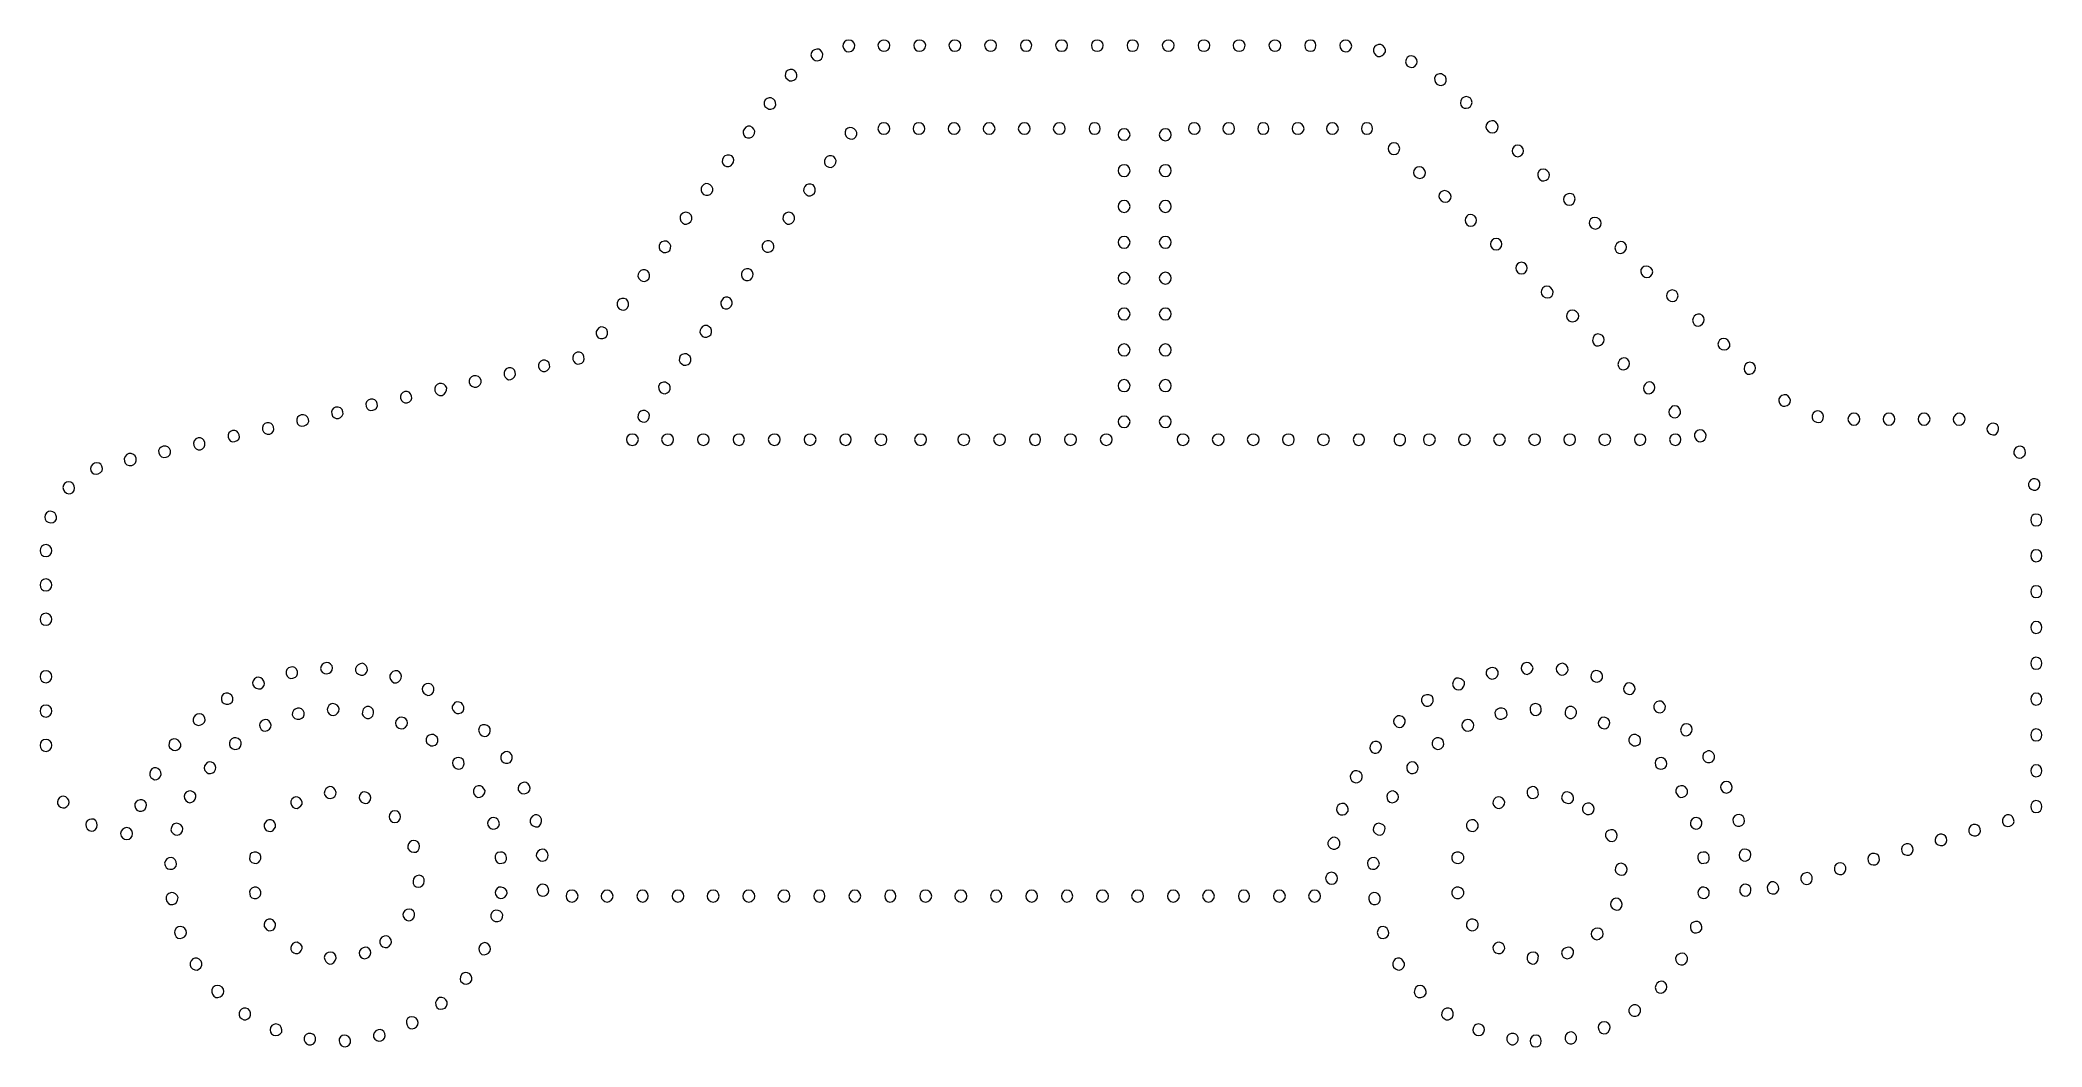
# Model space of a CAD drawing. Header units: metres. Extents: x 43 to 526, y 15 to 257.
import ezdxf

# ---------------------------------------------------------------- set-up
doc = ezdxf.new("R2010")
doc.units = ezdxf.units.M
doc.layers.add('STROKE_BLACK_000000', color=7, linetype='Continuous', true_color=0x000000)

msp = doc.modelspace()

# ---------------------------------------------------------------- linework, layer by layer
at = {"layer": 'STROKE_BLACK_000000', "lineweight": 0, "true_color": 0x000000}
for points in [[(239.76, 256.14), (239.64, 256.64), (239.31, 257.04), (238.85, 257.3), (238.32, 257.4), (237.71, 257.28), (237.26, 256.95), (236.98, 256.49), (236.88, 255.96), (237, 255.43), (237.33, 254.97), (237.79, 254.64), (238.32, 254.52), (238.92, 254.72), (239.38, 255.06), (239.66, 255.53), (239.76, 256.14)], [(248.22, 256.14), (248.1, 256.64), (247.77, 257.04), (247.31, 257.3), (246.78, 257.4), (246.25, 257.3), (245.79, 257.04), (245.46, 256.64), (245.34, 256.14), (245.46, 255.54), (245.79, 255.08), (246.25, 254.8), (246.78, 254.7), (247.31, 254.8), (247.77, 255.08), (248.1, 255.54), (248.22, 256.14)], [(256.86, 256.14), (256.74, 256.64), (256.41, 257.04), (255.95, 257.3), (255.42, 257.4), (254.82, 257.3), (254.36, 257.04), (254.08, 256.64), (253.98, 256.14), (254.08, 255.54), (254.36, 255.08), (254.82, 254.8), (255.42, 254.7), (255.95, 254.8), (256.41, 255.08), (256.74, 255.54), (256.86, 256.14)], [(265.32, 256.14), (265.22, 256.64), (264.94, 257.04), (264.48, 257.3), (263.88, 257.4), (263.35, 257.3), (262.89, 257.04), (262.56, 256.64), (262.44, 256.14), (262.56, 255.54), (262.89, 255.08), (263.35, 254.8), (263.88, 254.7), (264.48, 254.8), (264.94, 255.08), (265.22, 255.54), (265.32, 256.14)], [(273.96, 256.14), (273.84, 256.64), (273.51, 257.04), (273.05, 257.3), (272.52, 257.4), (271.99, 257.3), (271.53, 257.04), (271.2, 256.64), (271.08, 256.14), (271.2, 255.54), (271.53, 255.08), (271.99, 254.8), (272.52, 254.7), (273.05, 254.8), (273.51, 255.08), (273.84, 255.54), (273.96, 256.14)], [(282.42, 256.14), (282.32, 256.64), (282.06, 257.04), (281.66, 257.3), (281.16, 257.4), (280.56, 257.3), (280.1, 257.04), (279.82, 256.64), (279.72, 256.14), (279.82, 255.54), (280.1, 255.08), (280.56, 254.8), (281.16, 254.7), (281.66, 254.8), (282.06, 255.08), (282.32, 255.54), (282.42, 256.14)], [(291.06, 256.14), (290.96, 256.64), (290.68, 257.04), (290.22, 257.3), (289.62, 257.4), (289.09, 257.3), (288.63, 257.04), (288.3, 256.64), (288.18, 256.14), (288.3, 255.54), (288.63, 255.08), (289.09, 254.8), (289.62, 254.7), (290.22, 254.8), (290.68, 255.08), (290.96, 255.54), (291.06, 256.14)], [(299.7, 256.14), (299.58, 256.64), (299.25, 257.04), (298.79, 257.3), (298.26, 257.4), (297.66, 257.3), (297.2, 257.04), (296.92, 256.64), (296.82, 256.14), (296.92, 255.54), (297.2, 255.08), (297.66, 254.8), (298.26, 254.7), (298.79, 254.8), (299.25, 255.08), (299.58, 255.54), (299.7, 256.14)], [(308.16, 256.14), (308.06, 256.64), (307.78, 257.04), (307.32, 257.3), (306.72, 257.4), (306.22, 257.3), (305.82, 257.04), (305.56, 256.64), (305.46, 256.14), (305.56, 255.54), (305.82, 255.08), (306.22, 254.8), (306.72, 254.7), (307.32, 254.8), (307.78, 255.08), (308.06, 255.54), (308.16, 256.14)], [(316.8, 256.14), (316.68, 256.64), (316.35, 257.04), (315.89, 257.3), (315.36, 257.4), (314.83, 257.3), (314.37, 257.04), (314.04, 256.64), (313.92, 256.14), (314.04, 255.54), (314.37, 255.08), (314.83, 254.8), (315.36, 254.7), (315.89, 254.8), (316.35, 255.08), (316.68, 255.54), (316.8, 256.14)], [(325.44, 256.14), (325.32, 256.64), (324.99, 257.04), (324.53, 257.3), (324, 257.4), (323.4, 257.3), (322.94, 257.04), (322.66, 256.64), (322.56, 256.14), (322.66, 255.54), (322.94, 255.08), (323.4, 254.8), (324, 254.7), (324.53, 254.8), (324.99, 255.08), (325.32, 255.54), (325.44, 256.14)], [(333.9, 256.14), (333.8, 256.64), (333.52, 257.04), (333.07, 257.3), (332.46, 257.4), (331.93, 257.3), (331.47, 257.04), (331.14, 256.64), (331.02, 256.14), (331.14, 255.54), (331.47, 255.08), (331.93, 254.8), (332.46, 254.7), (333.07, 254.8), (333.52, 255.08), (333.8, 255.54), (333.9, 256.14)], [(342.54, 256.14), (342.42, 256.64), (342.09, 257.04), (341.63, 257.3), (341.1, 257.4), (340.57, 257.3), (340.11, 257.04), (339.78, 256.64), (339.66, 256.14), (339.78, 255.54), (340.11, 255.08), (340.57, 254.8), (341.1, 254.7), (341.63, 254.8), (342.09, 255.08), (342.42, 255.54), (342.54, 256.14)], [(351, 256.14), (350.91, 256.64), (350.64, 257.04), (350.24, 257.3), (349.74, 257.4), (349.14, 257.3), (348.68, 257.04), (348.4, 256.64), (348.3, 256.14), (348.4, 255.54), (348.68, 255.08), (349.14, 254.8), (349.74, 254.7), (350.24, 254.8), (350.64, 255.08), (350.91, 255.54), (351, 256.14)], [(359.64, 255.96), (359.52, 256.49), (359.19, 256.95), (358.73, 257.28), (358.2, 257.4), (357.67, 257.3), (357.21, 257.04), (356.88, 256.64), (356.76, 256.14), (356.86, 255.53), (357.14, 255.06), (357.6, 254.72), (358.2, 254.52), (358.73, 254.64), (359.19, 254.97), (359.52, 255.43), (359.64, 255.96)], [(367.74, 254.52), (367.75, 255.08), (367.54, 255.62), (367.16, 256.06), (366.66, 256.32), (366.1, 256.33), (365.56, 256.12), (365.12, 255.74), (364.86, 255.24), (364.85, 254.71), (365.06, 254.2), (365.44, 253.77), (365.94, 253.44), (366.48, 253.43), (366.98, 253.64), (367.41, 254.02), (367.74, 254.52)], [(231.84, 254.52), (231.51, 254.96), (231.07, 255.19), (230.57, 255.23), (230.04, 255.06), (229.57, 254.8), (229.27, 254.36), (229.18, 253.82), (229.32, 253.26), (229.68, 252.79), (230.17, 252.49), (230.74, 252.4), (231.3, 252.54), (231.74, 252.9), (231.97, 253.39), (232.01, 253.96), (231.84, 254.52)], [(375.3, 251.64), (375.44, 252.17), (375.35, 252.67), (375.05, 253.11), (374.58, 253.44), (374.02, 253.58), (373.48, 253.48), (373.04, 253.19), (372.78, 252.72), (372.64, 252.16), (372.74, 251.62), (373.03, 251.18), (373.5, 250.92), (374.04, 250.78), (374.54, 250.87), (374.97, 251.17), (375.3, 251.64)], [(225.18, 250.02), (224.72, 250.29), (224.19, 250.33), (223.66, 250.17), (223.2, 249.84), (223, 249.3), (222.98, 248.78), (223.15, 248.29), (223.56, 247.86), (224.02, 247.58), (224.55, 247.54), (225.08, 247.71), (225.54, 248.04), (225.74, 248.5), (225.77, 249.03), (225.59, 249.56), (225.18, 250.02)], [(382.14, 246.96), (382.41, 247.52), (382.43, 248.08), (382.22, 248.58), (381.78, 248.94), (381.32, 249.22), (380.79, 249.25), (380.26, 249.09), (379.8, 248.76), (379.63, 248.2), (379.64, 247.63), (379.83, 247.14), (380.16, 246.78), (380.7, 246.5), (381.22, 246.46), (381.71, 246.63), (382.14, 246.96)], [(220.14, 243.18), (219.6, 243.45), (219.08, 243.49), (218.6, 243.33), (218.16, 243), (217.89, 242.44), (217.87, 241.87), (218.08, 241.38), (218.52, 241.02), (218.98, 240.74), (219.51, 240.7), (220.04, 240.87), (220.5, 241.2), (220.67, 241.76), (220.66, 242.32), (220.47, 242.82), (220.14, 243.18)], [(388.26, 241.38), (388.56, 241.84), (388.67, 242.37), (388.56, 242.9), (388.26, 243.36), (387.8, 243.66), (387.27, 243.76), (386.74, 243.66), (386.28, 243.36), (385.98, 242.79), (385.88, 242.21), (385.98, 241.66), (386.28, 241.2), (386.74, 241), (387.27, 240.95), (387.8, 241.07), (388.26, 241.38)], [(248.22, 235.98), (248.1, 236.58), (247.77, 237.03), (247.31, 237.32), (246.78, 237.42), (246.18, 237.32), (245.72, 237.03), (245.44, 236.58), (245.34, 235.98), (245.44, 235.48), (245.72, 235.08), (246.18, 234.81), (246.78, 234.72), (247.31, 234.81), (247.77, 235.08), (248.1, 235.48), (248.22, 235.98)], [(256.68, 235.98), (256.56, 236.58), (256.23, 237.03), (255.77, 237.32), (255.24, 237.42), (254.64, 237.32), (254.18, 237.03), (253.9, 236.58), (253.8, 235.98), (253.9, 235.48), (254.18, 235.08), (254.64, 234.81), (255.24, 234.72), (255.77, 234.81), (256.23, 235.08), (256.56, 235.48), (256.68, 235.98)], [(265.14, 235.98), (265.02, 236.58), (264.69, 237.03), (264.23, 237.32), (263.7, 237.42), (263.17, 237.32), (262.71, 237.03), (262.38, 236.58), (262.26, 235.98), (262.38, 235.48), (262.71, 235.08), (263.17, 234.81), (263.7, 234.72), (264.23, 234.81), (264.69, 235.08), (265.02, 235.48), (265.14, 235.98)], [(273.6, 235.98), (273.48, 236.58), (273.15, 237.03), (272.69, 237.32), (272.16, 237.42), (271.63, 237.32), (271.17, 237.03), (270.84, 236.58), (270.72, 235.98), (270.84, 235.48), (271.17, 235.08), (271.63, 234.81), (272.16, 234.72), (272.69, 234.81), (273.15, 235.08), (273.48, 235.48), (273.6, 235.98)], [(282.06, 235.98), (281.96, 236.58), (281.68, 237.03), (281.23, 237.32), (280.62, 237.42), (280.09, 237.32), (279.63, 237.03), (279.3, 236.58), (279.18, 235.98), (279.3, 235.48), (279.63, 235.08), (280.09, 234.81), (280.62, 234.72), (281.23, 234.81), (281.68, 235.08), (281.96, 235.48), (282.06, 235.98)], [(290.52, 235.98), (290.42, 236.58), (290.14, 237.03), (289.69, 237.32), (289.08, 237.42), (288.55, 237.32), (288.09, 237.03), (287.76, 236.58), (287.64, 235.98), (287.76, 235.48), (288.09, 235.08), (288.55, 234.81), (289.08, 234.72), (289.69, 234.81), (290.14, 235.08), (290.42, 235.48), (290.52, 235.98)], [(298.98, 235.98), (298.88, 236.58), (298.6, 237.03), (298.15, 237.32), (297.54, 237.42), (297.04, 237.32), (296.64, 237.03), (296.38, 236.58), (296.28, 235.98), (296.38, 235.48), (296.64, 235.08), (297.04, 234.81), (297.54, 234.72), (298.15, 234.81), (298.6, 235.08), (298.88, 235.48), (298.98, 235.98)], [(323.1, 235.98), (322.98, 236.58), (322.65, 237.03), (322.19, 237.32), (321.66, 237.42), (321.06, 237.32), (320.6, 237.03), (320.32, 236.58), (320.22, 235.98), (320.34, 235.48), (320.67, 235.08), (321.13, 234.81), (321.66, 234.72), (322.19, 234.81), (322.65, 235.08), (322.98, 235.48), (323.1, 235.98)], [(331.38, 235.98), (331.28, 236.58), (331, 237.03), (330.54, 237.32), (329.94, 237.42), (329.41, 237.32), (328.95, 237.03), (328.62, 236.58), (328.5, 235.98), (328.62, 235.48), (328.95, 235.08), (329.41, 234.81), (329.94, 234.72), (330.54, 234.81), (331, 235.08), (331.28, 235.48), (331.38, 235.98)], [(339.66, 235.98), (339.56, 236.58), (339.28, 237.03), (338.82, 237.32), (338.22, 237.42), (337.72, 237.32), (337.32, 237.03), (337.06, 236.58), (336.96, 235.98), (337.06, 235.48), (337.32, 235.08), (337.72, 234.81), (338.22, 234.72), (338.82, 234.81), (339.28, 235.08), (339.56, 235.48), (339.66, 235.98)], [(348.12, 235.98), (348, 236.58), (347.67, 237.03), (347.21, 237.32), (346.68, 237.42), (346.08, 237.32), (345.62, 237.03), (345.34, 236.58), (345.24, 235.98), (345.34, 235.48), (345.62, 235.08), (346.08, 234.81), (346.68, 234.72), (347.21, 234.81), (347.67, 235.08), (348, 235.48), (348.12, 235.98)], [(356.4, 235.98), (356.28, 236.58), (355.95, 237.03), (355.49, 237.32), (354.96, 237.42), (354.43, 237.32), (353.97, 237.03), (353.64, 236.58), (353.52, 235.98), (353.64, 235.48), (353.97, 235.08), (354.43, 234.81), (354.96, 234.72), (355.49, 234.81), (355.95, 235.08), (356.28, 235.48), (356.4, 235.98)], [(364.68, 235.98), (364.58, 236.58), (364.3, 237.03), (363.84, 237.32), (363.24, 237.42), (362.74, 237.32), (362.34, 237.03), (362.08, 236.58), (361.98, 235.98), (362.08, 235.48), (362.34, 235.08), (362.74, 234.81), (363.24, 234.72), (363.84, 234.81), (364.3, 235.08), (364.58, 235.48), (364.68, 235.98)], [(394.56, 235.44), (394.86, 236.01), (394.94, 236.59), (394.79, 237.14), (394.38, 237.6), (393.92, 237.88), (393.39, 237.91), (392.86, 237.75), (392.4, 237.42), (392.1, 236.96), (392.02, 236.43), (392.17, 235.9), (392.58, 235.44), (393.04, 235.14), (393.57, 235.03), (394.1, 235.14), (394.56, 235.44)], [(215.1, 236.34), (214.54, 236.61), (213.98, 236.63), (213.48, 236.41), (213.12, 235.98), (212.84, 235.52), (212.81, 234.99), (212.97, 234.46), (213.3, 234), (213.86, 233.83), (214.43, 233.84), (214.92, 234.02), (215.28, 234.36), (215.56, 234.9), (215.6, 235.42), (215.43, 235.9), (215.1, 236.34)], [(239.58, 235.98), (239.12, 236.25), (238.59, 236.29), (238.06, 236.13), (237.6, 235.8), (237.43, 235.24), (237.44, 234.67), (237.63, 234.18), (237.96, 233.82), (238.52, 233.54), (239.08, 233.5), (239.58, 233.67), (239.94, 234), (240.21, 234.56), (240.23, 235.12), (240.02, 235.62), (239.58, 235.98)], [(304.74, 233.28), (305.27, 233.37), (305.73, 233.64), (306.06, 234.04), (306.18, 234.54), (306.06, 235.14), (305.73, 235.59), (305.27, 235.88), (304.74, 235.98), (304.14, 235.88), (303.68, 235.59), (303.4, 235.14), (303.3, 234.54), (303.4, 234.04), (303.68, 233.64), (304.14, 233.37), (304.74, 233.28)], [(314.64, 235.98), (314.11, 235.88), (313.65, 235.59), (313.32, 235.14), (313.2, 234.54), (313.32, 234.01), (313.65, 233.55), (314.11, 233.22), (314.64, 233.1), (315.24, 233.22), (315.7, 233.55), (315.98, 234.01), (316.08, 234.54), (315.98, 235.14), (315.7, 235.59), (315.24, 235.88), (314.64, 235.98)], [(370.8, 230.22), (371.1, 230.68), (371.21, 231.21), (371.1, 231.74), (370.8, 232.2), (370.34, 232.5), (369.81, 232.6), (369.28, 232.5), (368.82, 232.2), (368.52, 231.74), (368.42, 231.21), (368.52, 230.68), (368.82, 230.22), (369.28, 229.91), (369.81, 229.81), (370.34, 229.91), (370.8, 230.22)], [(400.68, 229.68), (400.98, 230.14), (401.09, 230.67), (400.98, 231.2), (400.68, 231.66), (400.22, 231.96), (399.69, 232.06), (399.16, 231.96), (398.7, 231.66), (398.4, 231.2), (398.3, 230.67), (398.4, 230.14), (398.7, 229.68), (399.16, 229.38), (399.69, 229.27), (400.22, 229.38), (400.68, 229.68)], [(210.06, 229.5), (209.5, 229.67), (208.93, 229.66), (208.44, 229.47), (208.08, 229.14), (207.8, 228.58), (207.76, 228.01), (207.93, 227.52), (208.26, 227.16), (208.82, 226.89), (209.38, 226.87), (209.88, 227.08), (210.24, 227.52), (210.52, 227.98), (210.55, 228.51), (210.39, 229.04), (210.06, 229.5)], [(234.72, 229.32), (234.16, 229.49), (233.6, 229.48), (233.1, 229.29), (232.74, 228.96), (232.46, 228.4), (232.43, 227.83), (232.59, 227.34), (232.92, 226.98), (233.48, 226.71), (234.05, 226.69), (234.54, 226.9), (234.9, 227.34), (235.18, 227.8), (235.22, 228.33), (235.05, 228.86), (234.72, 229.32)], [(304.74, 224.46), (305.27, 224.58), (305.73, 224.91), (306.06, 225.37), (306.18, 225.9), (306.06, 226.5), (305.73, 226.95), (305.27, 227.24), (304.74, 227.34), (304.14, 227.24), (303.68, 226.95), (303.4, 226.5), (303.3, 225.9), (303.4, 225.37), (303.68, 224.91), (304.14, 224.58), (304.74, 224.46)], [(314.64, 227.34), (314.11, 227.24), (313.65, 226.95), (313.32, 226.5), (313.2, 225.9), (313.32, 225.37), (313.65, 224.91), (314.11, 224.58), (314.64, 224.46), (315.24, 224.58), (315.7, 224.91), (315.98, 225.37), (316.08, 225.9), (315.98, 226.5), (315.7, 226.95), (315.24, 227.24), (314.64, 227.34)], [(204.84, 222.48), (204.38, 222.75), (203.85, 222.77), (203.32, 222.55), (202.86, 222.12), (202.69, 221.66), (202.7, 221.13), (202.89, 220.6), (203.22, 220.14), (203.78, 219.97), (204.35, 219.98), (204.84, 220.16), (205.2, 220.5), (205.47, 221.06), (205.49, 221.62), (205.28, 222.12), (204.84, 222.48)], [(229.68, 222.48), (229.12, 222.65), (228.56, 222.64), (228.06, 222.45), (227.7, 222.12), (227.43, 221.58), (227.41, 221.06), (227.62, 220.57), (228.06, 220.14), (228.52, 219.87), (229.05, 219.85), (229.58, 220.06), (230.04, 220.5), (230.21, 220.96), (230.2, 221.49), (230.01, 222.02), (229.68, 222.48)], [(377.1, 224.46), (377.38, 224.92), (377.42, 225.45), (377.25, 225.98), (376.92, 226.44), (376.46, 226.74), (375.93, 226.84), (375.4, 226.74), (374.94, 226.44), (374.64, 225.98), (374.54, 225.45), (374.64, 224.92), (374.94, 224.46), (375.51, 224.15), (376.09, 224.05), (376.64, 224.15), (377.1, 224.46)], [(406.98, 223.92), (407.28, 224.38), (407.36, 224.91), (407.21, 225.44), (406.8, 225.9), (406.34, 226.2), (405.81, 226.3), (405.28, 226.2), (404.82, 225.9), (404.55, 225.33), (404.51, 224.75), (404.67, 224.2), (405, 223.74), (405.46, 223.46), (405.99, 223.42), (406.52, 223.59), (406.98, 223.92)], [(304.74, 215.82), (305.27, 215.94), (305.73, 216.27), (306.06, 216.73), (306.18, 217.26), (306.06, 217.86), (305.73, 218.31), (305.27, 218.6), (304.74, 218.7), (304.14, 218.6), (303.68, 218.31), (303.4, 217.86), (303.3, 217.26), (303.4, 216.73), (303.68, 216.27), (304.14, 215.94), (304.74, 215.82)], [(314.64, 218.7), (314.11, 218.6), (313.65, 218.31), (313.32, 217.86), (313.2, 217.26), (313.32, 216.73), (313.65, 216.27), (314.11, 215.94), (314.64, 215.82), (315.24, 215.94), (315.7, 216.27), (315.98, 216.73), (316.08, 217.26), (315.98, 217.86), (315.7, 218.31), (315.24, 218.6), (314.64, 218.7)], [(383.22, 218.7), (383.52, 219.16), (383.6, 219.69), (383.45, 220.22), (383.04, 220.68), (382.58, 220.98), (382.05, 221.08), (381.52, 220.98), (381.06, 220.68), (380.76, 220.22), (380.68, 219.69), (380.83, 219.16), (381.24, 218.7), (381.7, 218.39), (382.23, 218.29), (382.76, 218.39), (383.22, 218.7)], [(413.1, 217.98), (413.4, 218.55), (413.51, 219.13), (413.4, 219.68), (413.1, 220.14), (412.64, 220.34), (412.11, 220.39), (411.58, 220.27), (411.12, 219.96), (410.82, 219.5), (410.72, 218.97), (410.82, 218.44), (411.12, 217.98), (411.58, 217.68), (412.11, 217.57), (412.64, 217.68), (413.1, 217.98)], [(199.8, 215.64), (199.34, 215.84), (198.81, 215.86), (198.28, 215.69), (197.82, 215.28), (197.62, 214.82), (197.6, 214.29), (197.77, 213.76), (198.18, 213.3), (198.64, 213.03), (199.17, 213.01), (199.7, 213.22), (200.16, 213.66), (200.43, 214.12), (200.45, 214.65), (200.24, 215.18), (199.8, 215.64)], [(224.64, 215.64), (224.18, 215.84), (223.65, 215.86), (223.12, 215.69), (222.66, 215.28), (222.46, 214.82), (222.43, 214.29), (222.61, 213.76), (223.02, 213.3), (223.48, 213.03), (224.01, 213.01), (224.54, 213.22), (225, 213.66), (225.2, 214.12), (225.22, 214.65), (225.05, 215.18), (224.64, 215.64)], [(389.34, 212.94), (389.64, 213.4), (389.75, 213.93), (389.64, 214.46), (389.34, 214.92), (388.78, 215.22), (388.22, 215.32), (387.72, 215.22), (387.36, 214.92), (387.06, 214.46), (386.96, 213.93), (387.06, 213.4), (387.36, 212.94), (387.82, 212.63), (388.35, 212.53), (388.88, 212.63), (389.34, 212.94)], [(419.4, 212.22), (419.7, 212.68), (419.81, 213.21), (419.7, 213.74), (419.4, 214.2), (418.84, 214.5), (418.25, 214.61), (417.71, 214.5), (417.24, 214.2), (416.97, 213.74), (416.93, 213.21), (417.09, 212.68), (417.42, 212.22), (417.88, 211.92), (418.41, 211.82), (418.94, 211.92), (419.4, 212.22)], [(194.76, 208.62), (194.3, 208.89), (193.77, 208.93), (193.24, 208.77), (192.78, 208.44), (192.58, 207.88), (192.56, 207.31), (192.73, 206.82), (193.14, 206.46), (193.6, 206.18), (194.13, 206.14), (194.66, 206.31), (195.12, 206.64), (195.32, 207.2), (195.35, 207.76), (195.17, 208.26), (194.76, 208.62)], [(219.6, 208.8), (219.14, 209), (218.61, 209.02), (218.08, 208.85), (217.62, 208.44), (217.42, 207.98), (217.39, 207.45), (217.57, 206.92), (217.98, 206.46), (218.44, 206.26), (218.97, 206.23), (219.5, 206.41), (219.96, 206.82), (220.23, 207.28), (220.25, 207.81), (220.04, 208.34), (219.6, 208.8)], [(304.74, 207.18), (305.27, 207.3), (305.73, 207.63), (306.06, 208.09), (306.18, 208.62), (306.06, 209.15), (305.73, 209.61), (305.27, 209.93), (304.74, 210.06), (304.14, 209.93), (303.68, 209.61), (303.4, 209.15), (303.3, 208.62), (303.4, 208.09), (303.68, 207.63), (304.14, 207.3), (304.74, 207.18)], [(314.64, 210.06), (314.11, 209.93), (313.65, 209.61), (313.32, 209.15), (313.2, 208.62), (313.32, 208.09), (313.65, 207.63), (314.11, 207.3), (314.64, 207.18), (315.24, 207.3), (315.7, 207.63), (315.98, 208.09), (316.08, 208.62), (315.98, 209.15), (315.7, 209.61), (315.24, 209.93), (314.64, 210.06)], [(395.46, 207.18), (395.76, 207.64), (395.87, 208.17), (395.76, 208.7), (395.46, 209.16), (395, 209.46), (394.47, 209.56), (393.94, 209.46), (393.48, 209.16), (393.18, 208.7), (393.08, 208.17), (393.18, 207.64), (393.48, 207.18), (393.94, 206.87), (394.47, 206.77), (395, 206.87), (395.46, 207.18)], [(425.52, 206.46), (425.82, 206.92), (425.93, 207.45), (425.82, 207.98), (425.52, 208.44), (425.06, 208.74), (424.53, 208.82), (424, 208.67), (423.54, 208.26), (423.24, 207.8), (423.14, 207.27), (423.24, 206.74), (423.54, 206.28), (424, 205.98), (424.53, 205.9), (425.06, 206.05), (425.52, 206.46)], [(401.58, 201.42), (401.88, 201.88), (401.98, 202.41), (401.88, 202.94), (401.58, 203.4), (401.12, 203.7), (400.59, 203.8), (400.06, 203.7), (399.6, 203.4), (399.3, 202.94), (399.19, 202.41), (399.3, 201.88), (399.6, 201.42), (400.06, 201.11), (400.59, 201.01), (401.12, 201.11), (401.58, 201.42)], [(431.82, 200.52), (432.12, 200.98), (432.23, 201.51), (432.12, 202.04), (431.82, 202.5), (431.26, 202.8), (430.67, 202.91), (430.13, 202.8), (429.66, 202.5), (429.39, 202.04), (429.35, 201.51), (429.51, 200.98), (429.84, 200.52), (430.3, 200.22), (430.83, 200.12), (431.36, 200.22), (431.82, 200.52)], [(189.72, 201.78), (189.16, 201.98), (188.6, 202), (188.1, 201.83), (187.74, 201.42), (187.47, 200.96), (187.45, 200.43), (187.66, 199.9), (188.1, 199.44), (188.56, 199.24), (189.09, 199.21), (189.62, 199.39), (190.08, 199.8), (190.25, 200.26), (190.24, 200.79), (190.05, 201.32), (189.72, 201.78)], [(214.74, 201.96), (214.17, 202.23), (213.59, 202.25), (213.04, 202.04), (212.58, 201.6), (212.41, 201.14), (212.42, 200.61), (212.6, 200.08), (212.94, 199.62), (213.5, 199.42), (214.06, 199.39), (214.56, 199.57), (214.92, 199.98), (215.19, 200.44), (215.23, 200.97), (215.07, 201.5), (214.74, 201.96)], [(304.74, 198.54), (305.27, 198.66), (305.73, 198.99), (306.06, 199.45), (306.18, 199.98), (306.06, 200.51), (305.73, 200.97), (305.27, 201.29), (304.74, 201.42), (304.14, 201.29), (303.68, 200.97), (303.4, 200.51), (303.3, 199.98), (303.4, 199.45), (303.68, 198.99), (304.14, 198.66), (304.74, 198.54)], [(314.64, 201.42), (314.11, 201.29), (313.65, 200.97), (313.32, 200.51), (313.2, 199.98), (313.32, 199.45), (313.65, 198.99), (314.11, 198.66), (314.64, 198.54), (315.24, 198.66), (315.7, 198.99), (315.98, 199.45), (316.08, 199.98), (315.98, 200.51), (315.7, 200.97), (315.24, 201.29), (314.64, 201.42)], [(407.88, 195.66), (408.16, 196.12), (408.2, 196.65), (408.03, 197.18), (407.7, 197.64), (407.24, 197.94), (406.71, 198.04), (406.18, 197.94), (405.72, 197.64), (405.42, 197.1), (405.32, 196.58), (405.42, 196.09), (405.72, 195.66), (406.29, 195.35), (406.87, 195.25), (407.42, 195.35), (407.88, 195.66)], [(184.68, 194.94), (184.12, 195.11), (183.56, 195.1), (183.06, 194.91), (182.7, 194.58), (182.42, 194.02), (182.39, 193.45), (182.55, 192.96), (182.88, 192.6), (183.44, 192.32), (184.01, 192.28), (184.5, 192.45), (184.86, 192.78), (185.14, 193.34), (185.18, 193.93), (185.01, 194.47), (184.68, 194.94)], [(209.7, 195.12), (209.14, 195.39), (208.57, 195.41), (208.08, 195.2), (207.72, 194.76), (207.44, 194.3), (207.4, 193.77), (207.57, 193.24), (207.9, 192.78), (208.46, 192.61), (209.02, 192.62), (209.52, 192.8), (209.88, 193.14), (210.15, 193.68), (210.19, 194.2), (210.03, 194.68), (209.7, 195.12)], [(437.94, 194.76), (438.24, 195.22), (438.35, 195.75), (438.24, 196.28), (437.94, 196.74), (437.48, 197.04), (436.95, 197.15), (436.42, 197.04), (435.96, 196.74), (435.66, 196.2), (435.56, 195.68), (435.66, 195.2), (435.96, 194.76), (436.5, 194.46), (437.02, 194.36), (437.51, 194.46), (437.94, 194.76)], [(204.66, 188.28), (204.1, 188.55), (203.53, 188.57), (203.04, 188.36), (202.68, 187.92), (202.41, 187.46), (202.39, 186.93), (202.6, 186.4), (203.04, 185.94), (203.5, 185.77), (204.03, 185.78), (204.56, 185.96), (205.02, 186.3), (205.19, 186.86), (205.18, 187.42), (204.99, 187.92), (204.66, 188.28)], [(304.74, 189.9), (305.27, 190.02), (305.73, 190.35), (306.06, 190.81), (306.18, 191.34), (306.06, 191.87), (305.73, 192.33), (305.27, 192.65), (304.74, 192.78), (304.14, 192.65), (303.68, 192.33), (303.4, 191.87), (303.3, 191.34), (303.4, 190.81), (303.68, 190.35), (304.14, 190.02), (304.74, 189.9)], [(314.64, 192.78), (314.11, 192.65), (313.65, 192.33), (313.32, 191.87), (313.2, 191.34), (313.32, 190.81), (313.65, 190.35), (314.11, 190.02), (314.64, 189.9), (315.24, 190.02), (315.7, 190.35), (315.98, 190.81), (316.08, 191.34), (315.98, 191.87), (315.7, 192.33), (315.24, 192.65), (314.64, 192.78)], [(414, 189.9), (414.3, 190.36), (414.38, 190.89), (414.23, 191.42), (413.82, 191.88), (413.36, 192.18), (412.83, 192.28), (412.3, 192.18), (411.84, 191.88), (411.54, 191.31), (411.46, 190.73), (411.61, 190.18), (412.02, 189.72), (412.48, 189.52), (413.01, 189.47), (413.54, 189.59), (414, 189.9)], [(444.24, 189), (444.54, 189.46), (444.65, 189.99), (444.54, 190.52), (444.24, 190.98), (443.68, 191.26), (443.12, 191.3), (442.62, 191.13), (442.26, 190.8), (441.96, 190.34), (441.86, 189.81), (441.96, 189.28), (442.26, 188.82), (442.72, 188.52), (443.25, 188.44), (443.78, 188.59), (444.24, 189)], [(179.64, 187.92), (179.08, 188.19), (178.51, 188.21), (178.02, 187.99), (177.66, 187.56), (177.38, 187.1), (177.34, 186.57), (177.51, 186.04), (177.84, 185.58), (178.4, 185.41), (178.96, 185.42), (179.46, 185.6), (179.82, 185.94), (180.1, 186.5), (180.13, 187.06), (179.97, 187.56), (179.64, 187.92)], [(304.74, 181.26), (305.27, 181.35), (305.73, 181.64), (306.06, 182.09), (306.18, 182.7), (306.06, 183.23), (305.73, 183.69), (305.27, 184.01), (304.74, 184.14), (304.14, 184.01), (303.68, 183.69), (303.4, 183.23), (303.3, 182.7), (303.4, 182.09), (303.68, 181.64), (304.14, 181.35), (304.74, 181.26)], [(314.64, 184.14), (314.11, 184.01), (313.65, 183.69), (313.32, 183.23), (313.2, 182.7), (313.32, 182.09), (313.65, 181.64), (314.11, 181.35), (314.64, 181.26), (315.24, 181.35), (315.7, 181.64), (315.98, 182.09), (316.08, 182.7), (315.98, 183.23), (315.7, 183.69), (315.24, 184.01), (314.64, 184.14)], [(420.12, 184.14), (420.42, 184.6), (420.53, 185.13), (420.42, 185.66), (420.12, 186.12), (419.56, 186.42), (419, 186.52), (418.5, 186.42), (418.14, 186.12), (417.84, 185.55), (417.74, 184.97), (417.84, 184.42), (418.14, 183.96), (418.6, 183.68), (419.13, 183.64), (419.66, 183.81), (420.12, 184.14)], [(450.54, 183.06), (450.82, 183.52), (450.86, 184.05), (450.69, 184.58), (450.36, 185.04), (449.9, 185.34), (449.37, 185.45), (448.84, 185.34), (448.38, 185.04), (448.08, 184.58), (447.98, 184.05), (448.08, 183.52), (448.38, 183.06), (448.95, 182.76), (449.53, 182.66), (450.08, 182.76), (450.54, 183.06)], [(166.14, 179.1), (165.91, 179.6), (165.53, 179.98), (165.05, 180.19), (164.52, 180.18), (164.02, 179.95), (163.64, 179.57), (163.43, 179.09), (163.44, 178.56), (163.67, 178.06), (164.05, 177.68), (164.53, 177.47), (165.06, 177.48), (165.56, 177.71), (165.94, 178.09), (166.15, 178.57), (166.14, 179.1)], [(174.42, 181.08), (174.19, 181.58), (173.81, 181.96), (173.33, 182.17), (172.8, 182.16), (172.3, 181.9), (171.92, 181.46), (171.71, 180.92), (171.72, 180.36), (171.95, 179.86), (172.33, 179.48), (172.81, 179.27), (173.34, 179.28), (173.91, 179.51), (174.29, 179.91), (174.45, 180.44), (174.42, 181.08)], [(199.62, 181.44), (199.16, 181.71), (198.63, 181.75), (198.1, 181.59), (197.64, 181.26), (197.44, 180.7), (197.41, 180.13), (197.59, 179.64), (198, 179.28), (198.46, 179), (198.99, 178.96), (199.52, 179.13), (199.98, 179.46), (200.18, 180.02), (200.2, 180.58), (200.03, 181.08), (199.62, 181.44)], [(426.24, 178.38), (426.54, 178.84), (426.65, 179.37), (426.54, 179.9), (426.24, 180.36), (425.78, 180.66), (425.25, 180.74), (424.72, 180.59), (424.26, 180.18), (423.96, 179.72), (423.86, 179.19), (423.96, 178.66), (424.26, 178.2), (424.72, 177.92), (425.25, 177.88), (425.78, 178.05), (426.24, 178.38)], [(456.66, 177.3), (456.96, 177.76), (457.07, 178.29), (456.96, 178.82), (456.66, 179.28), (456.2, 179.58), (455.67, 179.69), (455.14, 179.58), (454.68, 179.28), (454.38, 178.72), (454.28, 178.13), (454.38, 177.58), (454.68, 177.12), (455.14, 176.85), (455.67, 176.81), (456.2, 176.97), (456.66, 177.3)], [(141.3, 173.52), (141.04, 174.02), (140.6, 174.4), (140.06, 174.61), (139.5, 174.6), (139, 174.37), (138.62, 173.97), (138.41, 173.43), (138.42, 172.8), (138.65, 172.3), (139.05, 171.92), (139.58, 171.71), (140.22, 171.72), (140.69, 171.98), (141.03, 172.42), (141.23, 172.96), (141.3, 173.52)], [(149.58, 175.32), (149.35, 175.89), (148.95, 176.26), (148.42, 176.43), (147.78, 176.4), (147.28, 176.17), (146.9, 175.79), (146.69, 175.31), (146.7, 174.78), (146.96, 174.28), (147.4, 173.9), (147.94, 173.69), (148.5, 173.7), (149, 173.93), (149.38, 174.31), (149.59, 174.79), (149.58, 175.32)], [(157.86, 177.3), (157.63, 177.8), (157.25, 178.18), (156.77, 178.39), (156.24, 178.38), (155.67, 178.15), (155.3, 177.75), (155.13, 177.21), (155.16, 176.58), (155.39, 176.08), (155.77, 175.7), (156.25, 175.49), (156.78, 175.5), (157.28, 175.76), (157.66, 176.2), (157.87, 176.74), (157.86, 177.3)], [(194.58, 174.6), (194.12, 174.87), (193.59, 174.91), (193.06, 174.75), (192.6, 174.42), (192.43, 173.86), (192.44, 173.29), (192.63, 172.8), (192.96, 172.44), (193.5, 172.16), (194.02, 172.12), (194.5, 172.29), (194.94, 172.62), (195.21, 173.18), (195.23, 173.74), (195.02, 174.24), (194.58, 174.6)], [(304.74, 172.62), (305.27, 172.71), (305.73, 173), (306.06, 173.45), (306.18, 174.06), (306.06, 174.58), (305.73, 175.05), (305.27, 175.37), (304.74, 175.5), (304.14, 175.37), (303.68, 175.05), (303.4, 174.58), (303.3, 174.06), (303.4, 173.45), (303.68, 173), (304.14, 172.71), (304.74, 172.62)], [(314.64, 175.5), (314.11, 175.37), (313.65, 175.05), (313.32, 174.58), (313.2, 174.06), (313.32, 173.45), (313.65, 173), (314.11, 172.71), (314.64, 172.62), (315.24, 172.71), (315.7, 173), (315.98, 173.45), (316.08, 174.06), (315.98, 174.58), (315.7, 175.05), (315.24, 175.37), (314.64, 175.5)], [(432.36, 172.62), (432.66, 173.08), (432.77, 173.61), (432.66, 174.14), (432.36, 174.6), (431.9, 174.9), (431.37, 174.98), (430.84, 174.83), (430.38, 174.42), (430.08, 173.96), (429.98, 173.43), (430.08, 172.9), (430.38, 172.44), (430.84, 172.14), (431.37, 172.06), (431.9, 172.21), (432.36, 172.62)], [(124.56, 169.74), (124.33, 170.24), (123.95, 170.62), (123.47, 170.83), (122.94, 170.82), (122.37, 170.59), (121.99, 170.19), (121.83, 169.65), (121.86, 169.02), (122.09, 168.55), (122.47, 168.23), (122.95, 168.08), (123.48, 168.12), (123.98, 168.27), (124.36, 168.66), (124.57, 169.18), (124.56, 169.74)], [(132.84, 171.54), (132.61, 172.11), (132.23, 172.48), (131.75, 172.65), (131.22, 172.62), (130.72, 172.39), (130.34, 172.01), (130.13, 171.53), (130.14, 171), (130.37, 170.5), (130.75, 170.12), (131.23, 169.91), (131.76, 169.92), (132.33, 170.15), (132.7, 170.53), (132.87, 171.01), (132.84, 171.54)], [(438.66, 166.86), (438.94, 167.32), (438.97, 167.85), (438.81, 168.38), (438.48, 168.84), (438.02, 169.14), (437.49, 169.22), (436.96, 169.07), (436.5, 168.66), (436.2, 168.2), (436.09, 167.67), (436.2, 167.14), (436.5, 166.68), (437.07, 166.38), (437.65, 166.3), (438.2, 166.45), (438.66, 166.86)], [(465.12, 169.56), (465.4, 170.02), (465.44, 170.55), (465.27, 171.08), (464.94, 171.54), (464.48, 171.82), (463.95, 171.86), (463.42, 171.69), (462.96, 171.36), (462.69, 170.9), (462.65, 170.37), (462.81, 169.84), (463.14, 169.38), (463.6, 169.11), (464.13, 169.07), (464.66, 169.23), (465.12, 169.56)], [(99.54, 164.16), (99.31, 164.63), (98.93, 164.95), (98.45, 165.1), (97.92, 165.06), (97.42, 164.91), (97.04, 164.52), (96.83, 164), (96.84, 163.44), (97.07, 162.94), (97.47, 162.56), (98, 162.35), (98.64, 162.36), (99.11, 162.59), (99.43, 162.99), (99.58, 163.52), (99.54, 164.16)], [(108, 165.96), (107.74, 166.46), (107.3, 166.84), (106.76, 167.05), (106.2, 167.04), (105.7, 166.81), (105.32, 166.43), (105.11, 165.95), (105.12, 165.42), (105.35, 164.85), (105.75, 164.47), (106.28, 164.31), (106.92, 164.34), (107.42, 164.57), (107.8, 164.95), (108.01, 165.43), (108, 165.96)], [(116.28, 167.76), (116.05, 168.33), (115.65, 168.7), (115.12, 168.87), (114.48, 168.84), (114.01, 168.61), (113.69, 168.23), (113.54, 167.75), (113.58, 167.22), (113.73, 166.72), (114.12, 166.34), (114.64, 166.13), (115.2, 166.14), (115.7, 166.37), (116.08, 166.75), (116.29, 167.23), (116.28, 167.76)], [(189.72, 167.76), (189.16, 168.03), (188.6, 168.07), (188.1, 167.91), (187.74, 167.58), (187.46, 167.02), (187.43, 166.45), (187.59, 165.96), (187.92, 165.6), (188.48, 165.32), (189.05, 165.28), (189.54, 165.45), (189.9, 165.78), (190.18, 166.34), (190.22, 166.9), (190.05, 167.4), (189.72, 167.76)], [(304.74, 163.98), (305.27, 164.07), (305.73, 164.36), (306.06, 164.81), (306.18, 165.42), (306.06, 165.92), (305.73, 166.32), (305.27, 166.58), (304.74, 166.68), (304.14, 166.58), (303.68, 166.32), (303.4, 165.92), (303.3, 165.42), (303.4, 164.81), (303.68, 164.36), (304.14, 164.07), (304.74, 163.98)], [(314.64, 166.68), (314.11, 166.58), (313.65, 166.32), (313.32, 165.92), (313.2, 165.42), (313.32, 164.81), (313.65, 164.36), (314.11, 164.07), (314.64, 163.98), (315.24, 164.07), (315.7, 164.36), (315.98, 164.81), (316.08, 165.42), (315.98, 165.92), (315.7, 166.32), (315.24, 166.58), (314.64, 166.68)], [(473.4, 166.14), (473.44, 166.7), (473.29, 167.24), (472.97, 167.68), (472.5, 167.94), (471.94, 167.97), (471.4, 167.81), (470.96, 167.43), (470.7, 166.86), (470.67, 166.33), (470.84, 165.85), (471.21, 165.47), (471.78, 165.24), (472.31, 165.13), (472.79, 165.29), (473.17, 165.65), (473.4, 166.14)], [(482.22, 165.96), (482.1, 166.57), (481.77, 167.02), (481.31, 167.3), (480.78, 167.4), (480.25, 167.3), (479.79, 167.02), (479.47, 166.57), (479.34, 165.96), (479.47, 165.43), (479.79, 164.97), (480.25, 164.64), (480.78, 164.52), (481.31, 164.64), (481.77, 164.97), (482.1, 165.43), (482.22, 165.96)], [(490.68, 165.96), (490.56, 166.57), (490.23, 167.02), (489.77, 167.3), (489.24, 167.4), (488.71, 167.3), (488.25, 167.02), (487.93, 166.57), (487.8, 165.96), (487.93, 165.43), (488.25, 164.97), (488.71, 164.64), (489.24, 164.52), (489.77, 164.64), (490.23, 164.97), (490.56, 165.43), (490.68, 165.96)], [(499.14, 165.96), (499.02, 166.57), (498.69, 167.02), (498.23, 167.3), (497.7, 167.4), (497.17, 167.3), (496.71, 167.02), (496.39, 166.57), (496.26, 165.96), (496.39, 165.43), (496.71, 164.97), (497.17, 164.64), (497.7, 164.52), (498.23, 164.64), (498.69, 164.97), (499.02, 165.43), (499.14, 165.96)], [(507.6, 165.96), (507.51, 166.49), (507.24, 166.95), (506.84, 167.28), (506.34, 167.4), (505.73, 167.3), (505.26, 167.02), (504.92, 166.57), (504.72, 165.96), (504.82, 165.43), (505.1, 164.97), (505.56, 164.64), (506.16, 164.52), (506.69, 164.62), (507.15, 164.9), (507.48, 165.36), (507.6, 165.96)], [(515.52, 162.9), (515.69, 163.46), (515.66, 164.03), (515.42, 164.52), (514.98, 164.88), (514.42, 165.02), (513.86, 164.93), (513.36, 164.63), (513, 164.16), (512.86, 163.63), (512.96, 163.13), (513.25, 162.69), (513.72, 162.36), (514.26, 162.19), (514.76, 162.23), (515.19, 162.46), (515.52, 162.9)], [(74.7, 158.4), (74.47, 158.9), (74.07, 159.28), (73.54, 159.49), (72.9, 159.48), (72.4, 159.25), (72.02, 158.87), (71.81, 158.39), (71.82, 157.86), (72.08, 157.29), (72.52, 156.91), (73.06, 156.75), (73.62, 156.78), (74.12, 157.01), (74.5, 157.39), (74.71, 157.87), (74.7, 158.4)], [(82.98, 160.38), (82.75, 160.88), (82.37, 161.26), (81.89, 161.47), (81.36, 161.46), (80.79, 161.2), (80.41, 160.76), (80.25, 160.22), (80.28, 159.66), (80.51, 159.16), (80.89, 158.78), (81.37, 158.57), (81.9, 158.58), (82.4, 158.81), (82.78, 159.21), (82.99, 159.74), (82.98, 160.38)], [(91.26, 162.18), (91.03, 162.68), (90.65, 163.06), (90.17, 163.27), (89.64, 163.26), (89.14, 163.03), (88.76, 162.65), (88.55, 162.17), (88.56, 161.64), (88.79, 161.07), (89.17, 160.69), (89.65, 160.53), (90.18, 160.56), (90.75, 160.79), (91.12, 161.17), (91.29, 161.65), (91.26, 162.18)], [(184.68, 161.1), (184.78, 160.49), (185.06, 160.04), (185.52, 159.76), (186.12, 159.66), (186.65, 159.76), (187.11, 160.04), (187.44, 160.49), (187.56, 161.1), (187.44, 161.6), (187.11, 162), (186.65, 162.26), (186.12, 162.36), (185.52, 162.26), (185.06, 162), (184.78, 161.6), (184.68, 161.1)], [(193.14, 161.1), (193.26, 160.49), (193.59, 160.04), (194.05, 159.76), (194.58, 159.66), (195.18, 159.76), (195.64, 160.04), (195.92, 160.49), (196.02, 161.1), (195.92, 161.6), (195.64, 162), (195.18, 162.26), (194.58, 162.36), (194.05, 162.26), (193.59, 162), (193.26, 161.6), (193.14, 161.1)], [(201.78, 161.1), (201.9, 160.49), (202.23, 160.04), (202.69, 159.76), (203.22, 159.66), (203.75, 159.76), (204.21, 160.04), (204.54, 160.49), (204.66, 161.1), (204.54, 161.6), (204.21, 162), (203.75, 162.26), (203.22, 162.36), (202.69, 162.26), (202.23, 162), (201.9, 161.6), (201.78, 161.1)], [(210.42, 161.1), (210.52, 160.49), (210.8, 160.04), (211.26, 159.76), (211.86, 159.66), (212.36, 159.76), (212.76, 160.04), (213.02, 160.49), (213.12, 161.1), (213.02, 161.6), (212.76, 162), (212.36, 162.26), (211.86, 162.36), (211.26, 162.26), (210.8, 162), (210.52, 161.6), (210.42, 161.1)], [(218.88, 161.1), (219, 160.49), (219.33, 160.04), (219.79, 159.76), (220.32, 159.66), (220.93, 159.76), (221.38, 160.04), (221.66, 160.49), (221.76, 161.1), (221.66, 161.6), (221.38, 162), (220.93, 162.26), (220.32, 162.36), (219.79, 162.26), (219.33, 162), (219, 161.6), (218.88, 161.1)], [(227.52, 161.1), (227.64, 160.49), (227.97, 160.04), (228.43, 159.76), (228.96, 159.66), (229.49, 159.76), (229.95, 160.04), (230.28, 160.49), (230.4, 161.1), (230.28, 161.6), (229.95, 162), (229.49, 162.26), (228.96, 162.36), (228.43, 162.26), (227.97, 162), (227.64, 161.6), (227.52, 161.1)], [(236.16, 161.1), (236.26, 160.49), (236.54, 160.04), (237, 159.76), (237.6, 159.66), (238.1, 159.76), (238.5, 160.04), (238.77, 160.49), (238.86, 161.1), (238.77, 161.6), (238.5, 162), (238.1, 162.26), (237.6, 162.36), (237, 162.26), (236.54, 162), (236.26, 161.6), (236.16, 161.1)], [(244.62, 161.1), (244.74, 160.49), (245.07, 160.04), (245.53, 159.76), (246.06, 159.66), (246.67, 159.76), (247.12, 160.04), (247.4, 160.49), (247.5, 161.1), (247.4, 161.6), (247.12, 162), (246.67, 162.26), (246.06, 162.36), (245.53, 162.26), (245.07, 162), (244.74, 161.6), (244.62, 161.1)], [(254.16, 161.1), (254.28, 160.49), (254.61, 160.04), (255.07, 159.76), (255.6, 159.66), (256.21, 159.76), (256.66, 160.04), (256.94, 160.49), (257.04, 161.1), (256.94, 161.6), (256.66, 162), (256.21, 162.26), (255.6, 162.36), (255.07, 162.26), (254.61, 162), (254.28, 161.6), (254.16, 161.1)], [(264.6, 161.1), (264.72, 160.49), (265.05, 160.04), (265.51, 159.76), (266.04, 159.66), (266.65, 159.76), (267.1, 160.04), (267.38, 160.49), (267.48, 161.1), (267.38, 161.6), (267.1, 162), (266.65, 162.26), (266.04, 162.36), (265.51, 162.26), (265.05, 162), (264.72, 161.6), (264.6, 161.1)], [(273.24, 161.1), (273.36, 160.49), (273.69, 160.04), (274.15, 159.76), (274.68, 159.66), (275.21, 159.76), (275.67, 160.04), (276, 160.49), (276.12, 161.1), (276, 161.6), (275.67, 162), (275.21, 162.26), (274.68, 162.36), (274.15, 162.26), (273.69, 162), (273.36, 161.6), (273.24, 161.1)], [(281.88, 161.1), (281.98, 160.49), (282.26, 160.04), (282.72, 159.76), (283.32, 159.66), (283.82, 159.76), (284.22, 160.04), (284.49, 160.49), (284.58, 161.1), (284.49, 161.6), (284.22, 162), (283.82, 162.26), (283.32, 162.36), (282.72, 162.26), (282.26, 162), (281.98, 161.6), (281.88, 161.1)], [(290.34, 161.1), (290.46, 160.49), (290.79, 160.04), (291.25, 159.76), (291.78, 159.66), (292.39, 159.76), (292.84, 160.04), (293.12, 160.49), (293.22, 161.1), (293.12, 161.6), (292.84, 162), (292.39, 162.26), (291.78, 162.36), (291.25, 162.26), (290.79, 162), (290.46, 161.6), (290.34, 161.1)], [(298.98, 161.1), (299.1, 160.49), (299.43, 160.04), (299.89, 159.76), (300.42, 159.66), (300.95, 159.76), (301.41, 160.04), (301.74, 160.49), (301.86, 161.1), (301.74, 161.6), (301.41, 162), (300.95, 162.26), (300.42, 162.36), (299.89, 162.26), (299.43, 162), (299.1, 161.6), (298.98, 161.1)], [(317.52, 161.1), (317.62, 160.49), (317.9, 160.04), (318.36, 159.75), (318.96, 159.66), (319.49, 159.75), (319.95, 160.04), (320.28, 160.49), (320.4, 161.1), (320.28, 161.6), (319.95, 162), (319.49, 162.26), (318.96, 162.36), (318.36, 162.26), (317.9, 162), (317.62, 161.6), (317.52, 161.1)], [(325.98, 161.1), (326.1, 160.49), (326.43, 160.04), (326.89, 159.75), (327.42, 159.66), (327.95, 159.75), (328.41, 160.04), (328.74, 160.49), (328.86, 161.1), (328.74, 161.6), (328.41, 162), (327.95, 162.26), (327.42, 162.36), (326.89, 162.26), (326.43, 162), (326.1, 161.6), (325.98, 161.1)], [(334.44, 161.1), (334.56, 160.49), (334.89, 160.04), (335.35, 159.75), (335.88, 159.66), (336.41, 159.75), (336.87, 160.04), (337.2, 160.49), (337.32, 161.1), (337.2, 161.6), (336.87, 162), (336.41, 162.26), (335.88, 162.36), (335.35, 162.26), (334.89, 162), (334.56, 161.6), (334.44, 161.1)], [(342.9, 161.1), (343.02, 160.49), (343.35, 160.04), (343.81, 159.75), (344.34, 159.66), (344.94, 159.75), (345.4, 160.04), (345.68, 160.49), (345.78, 161.1), (345.68, 161.6), (345.4, 162), (344.94, 162.26), (344.34, 162.36), (343.81, 162.26), (343.35, 162), (343.02, 161.6), (342.9, 161.1)], [(351.36, 161.1), (351.48, 160.49), (351.81, 160.04), (352.27, 159.75), (352.8, 159.66), (353.4, 159.75), (353.86, 160.04), (354.14, 160.49), (354.24, 161.1), (354.14, 161.6), (353.86, 162), (353.4, 162.26), (352.8, 162.36), (352.27, 162.26), (351.81, 162), (351.48, 161.6), (351.36, 161.1)], [(360, 161.1), (360.1, 160.49), (360.36, 160.04), (360.76, 159.75), (361.26, 159.66), (361.87, 159.75), (362.32, 160.04), (362.6, 160.49), (362.7, 161.1), (362.6, 161.6), (362.32, 162), (361.87, 162.26), (361.26, 162.36), (360.76, 162.26), (360.36, 162), (360.1, 161.6), (360, 161.1)], [(371.34, 162.36), (370.81, 162.37), (370.35, 162.16), (370.02, 161.78), (369.9, 161.28), (369.89, 160.65), (370.1, 160.13), (370.48, 159.79), (370.98, 159.66), (371.61, 159.65), (372.13, 159.86), (372.47, 160.24), (372.6, 160.74), (372.61, 161.37), (372.38, 161.89), (371.94, 162.23), (371.34, 162.36)], [(376.92, 161.1), (377.02, 160.49), (377.3, 160.04), (377.76, 159.75), (378.36, 159.66), (378.89, 159.75), (379.35, 160.04), (379.68, 160.49), (379.8, 161.1), (379.68, 161.6), (379.35, 162), (378.89, 162.26), (378.36, 162.36), (377.76, 162.26), (377.3, 162), (377.02, 161.6), (376.92, 161.1)], [(385.38, 161.1), (385.48, 160.49), (385.76, 160.04), (386.22, 159.75), (386.82, 159.66), (387.35, 159.75), (387.81, 160.04), (388.14, 160.49), (388.26, 161.1), (388.14, 161.6), (387.81, 162), (387.35, 162.26), (386.82, 162.36), (386.22, 162.26), (385.76, 162), (385.48, 161.6), (385.38, 161.1)], [(393.84, 161.1), (393.96, 160.49), (394.29, 160.04), (394.75, 159.75), (395.28, 159.66), (395.81, 159.75), (396.27, 160.04), (396.6, 160.49), (396.72, 161.1), (396.6, 161.6), (396.27, 162), (395.81, 162.26), (395.28, 162.36), (394.75, 162.26), (394.29, 162), (393.96, 161.6), (393.84, 161.1)], [(402.3, 161.1), (402.42, 160.49), (402.75, 160.04), (403.21, 159.75), (403.74, 159.66), (404.27, 159.75), (404.73, 160.04), (405.06, 160.49), (405.18, 161.1), (405.06, 161.6), (404.73, 162), (404.27, 162.26), (403.74, 162.36), (403.21, 162.26), (402.75, 162), (402.42, 161.6), (402.3, 161.1)], [(410.76, 161.1), (410.88, 160.49), (411.21, 160.04), (411.67, 159.75), (412.2, 159.66), (412.73, 159.75), (413.19, 160.04), (413.52, 160.49), (413.64, 161.1), (413.54, 161.6), (413.26, 162), (412.81, 162.26), (412.2, 162.36), (411.67, 162.26), (411.21, 162), (410.88, 161.6), (410.76, 161.1)], [(419.22, 161.1), (419.34, 160.49), (419.67, 160.04), (420.13, 159.75), (420.66, 159.66), (421.27, 159.75), (421.72, 160.04), (422, 160.49), (422.1, 161.1), (422, 161.6), (421.72, 162), (421.27, 162.26), (420.66, 162.36), (420.13, 162.26), (419.67, 162), (419.34, 161.6), (419.22, 161.1)], [(427.86, 161.1), (427.96, 160.49), (428.22, 160.04), (428.62, 159.75), (429.12, 159.66), (429.73, 159.75), (430.18, 160.04), (430.46, 160.49), (430.56, 161.1), (430.46, 161.6), (430.18, 162), (429.73, 162.26), (429.12, 162.36), (428.62, 162.26), (428.22, 162), (427.96, 161.6), (427.86, 161.1)], [(436.32, 161.1), (436.42, 160.49), (436.7, 160.04), (437.16, 159.75), (437.76, 159.66), (438.26, 159.75), (438.66, 160.04), (438.93, 160.49), (439.02, 161.1), (438.93, 161.6), (438.66, 162), (438.26, 162.26), (437.76, 162.36), (437.16, 162.26), (436.7, 162), (436.42, 161.6), (436.32, 161.1)], [(444.78, 161.1), (445.08, 161.56), (445.16, 162.09), (445.01, 162.62), (444.6, 163.08), (444.14, 163.35), (443.61, 163.39), (443.08, 163.23), (442.62, 162.9), (442.34, 162.44), (442.3, 161.91), (442.47, 161.38), (442.8, 160.92), (443.26, 160.62), (443.79, 160.54), (444.32, 160.69), (444.78, 161.1)], [(521.64, 156.96), (521.97, 157.32), (522.14, 157.82), (522.1, 158.38), (521.82, 158.94), (521.46, 159.27), (520.97, 159.44), (520.4, 159.4), (519.84, 159.12), (519.51, 158.66), (519.35, 158.13), (519.39, 157.6), (519.66, 157.14), (520.12, 156.73), (520.65, 156.58), (521.18, 156.66), (521.64, 156.96)], [(58.14, 154.62), (57.89, 155.09), (57.44, 155.38), (56.9, 155.48), (56.34, 155.34), (55.87, 155.08), (55.55, 154.64), (55.4, 154.1), (55.44, 153.54), (55.77, 153.07), (56.21, 152.77), (56.71, 152.68), (57.24, 152.82), (57.81, 153.08), (58.16, 153.52), (58.28, 154.06), (58.14, 154.62)], [(66.42, 156.6), (66.16, 157.1), (65.72, 157.48), (65.18, 157.69), (64.62, 157.68), (64.12, 157.42), (63.74, 156.98), (63.53, 156.44), (63.54, 155.88), (63.77, 155.38), (64.17, 155), (64.7, 154.79), (65.34, 154.8), (65.84, 155.03), (66.22, 155.43), (66.43, 155.96), (66.42, 156.6)], [(51.12, 150.48), (50.66, 150.78), (50.13, 150.88), (49.6, 150.78), (49.14, 150.48), (48.84, 150.02), (48.74, 149.49), (48.84, 148.96), (49.14, 148.5), (49.6, 148.09), (50.13, 147.94), (50.66, 148.02), (51.12, 148.32), (51.42, 148.78), (51.53, 149.33), (51.42, 149.91), (51.12, 150.48)], [(524.7, 148.86), (525.17, 149.09), (525.49, 149.49), (525.64, 150.03), (525.6, 150.66), (525.37, 151.13), (524.99, 151.45), (524.51, 151.6), (523.98, 151.56), (523.48, 151.33), (523.1, 150.95), (522.89, 150.47), (522.9, 149.94), (523.13, 149.44), (523.53, 149.06), (524.07, 148.85), (524.7, 148.86)], [(46.26, 143.64), (45.73, 143.78), (45.23, 143.68), (44.79, 143.39), (44.46, 142.92), (44.32, 142.36), (44.42, 141.82), (44.71, 141.38), (45.18, 141.12), (45.82, 140.98), (46.37, 141.07), (46.83, 141.37), (47.16, 141.84), (47.2, 142.4), (47.05, 142.94), (46.73, 143.38), (46.26, 143.64)], [(524.7, 140.22), (525.31, 140.34), (525.76, 140.67), (526.04, 141.13), (526.14, 141.66), (526.04, 142.27), (525.76, 142.72), (525.31, 143), (524.7, 143.1), (524.2, 143), (523.8, 142.72), (523.54, 142.27), (523.44, 141.66), (523.54, 141.13), (523.8, 140.67), (524.2, 140.34), (524.7, 140.22)], [(44.64, 135.72), (44.04, 135.6), (43.58, 135.27), (43.3, 134.81), (43.2, 134.28), (43.3, 133.75), (43.58, 133.29), (44.04, 132.96), (44.64, 132.84), (45.17, 132.96), (45.63, 133.29), (45.96, 133.75), (46.08, 134.28), (45.96, 134.81), (45.63, 135.27), (45.17, 135.6), (44.64, 135.72)], [(524.7, 131.58), (525.31, 131.7), (525.76, 132.03), (526.04, 132.49), (526.14, 133.02), (526.04, 133.63), (525.76, 134.08), (525.31, 134.36), (524.7, 134.46), (524.2, 134.36), (523.8, 134.08), (523.54, 133.63), (523.44, 133.02), (523.54, 132.49), (523.8, 132.03), (524.2, 131.7), (524.7, 131.58)], [(44.64, 127.44), (44.04, 127.32), (43.58, 126.99), (43.3, 126.53), (43.2, 126), (43.3, 125.47), (43.58, 125.01), (44.04, 124.68), (44.64, 124.56), (45.17, 124.68), (45.63, 125.01), (45.96, 125.47), (46.08, 126), (45.96, 126.53), (45.63, 126.99), (45.17, 127.32), (44.64, 127.44)], [(524.7, 122.94), (525.31, 123.06), (525.76, 123.39), (526.04, 123.85), (526.14, 124.38), (526.04, 124.91), (525.76, 125.37), (525.31, 125.7), (524.7, 125.82), (524.2, 125.7), (523.8, 125.37), (523.54, 124.91), (523.44, 124.38), (523.54, 123.85), (523.8, 123.39), (524.2, 123.06), (524.7, 122.94)], [(44.64, 119.16), (44.04, 119.04), (43.58, 118.71), (43.3, 118.25), (43.2, 117.72), (43.3, 117.19), (43.58, 116.73), (44.04, 116.4), (44.64, 116.28), (45.17, 116.4), (45.63, 116.73), (45.96, 117.19), (46.08, 117.72), (45.96, 118.25), (45.63, 118.71), (45.17, 119.04), (44.64, 119.16)], [(524.7, 114.3), (525.31, 114.42), (525.76, 114.75), (526.04, 115.21), (526.14, 115.74), (526.04, 116.27), (525.76, 116.73), (525.31, 117.06), (524.7, 117.18), (524.2, 117.06), (523.8, 116.73), (523.54, 116.27), (523.44, 115.74), (523.54, 115.21), (523.8, 114.75), (524.2, 114.42), (524.7, 114.3)], [(110.88, 105.84), (111, 105.31), (111.33, 104.87), (111.79, 104.6), (112.32, 104.58), (112.92, 104.68), (113.38, 104.96), (113.66, 105.41), (113.76, 106.02), (113.64, 106.52), (113.31, 106.92), (112.85, 107.18), (112.32, 107.28), (111.72, 107.16), (111.26, 106.83), (110.98, 106.37), (110.88, 105.84)], [(119.34, 105.84), (119.33, 105.31), (119.57, 104.83), (120, 104.45), (120.6, 104.22), (121.13, 104.21), (121.61, 104.44), (121.99, 104.88), (122.22, 105.48), (122.12, 106.01), (121.86, 106.49), (121.46, 106.87), (120.96, 107.1), (120.43, 107), (119.95, 106.74), (119.57, 106.34), (119.34, 105.84)], [(400.5, 105.84), (400.63, 105.31), (400.95, 104.85), (401.41, 104.52), (401.94, 104.4), (402.47, 104.6), (402.93, 104.94), (403.26, 105.41), (403.38, 106.02), (403.18, 106.52), (402.84, 106.92), (402.37, 107.18), (401.76, 107.28), (401.26, 107.16), (400.86, 106.83), (400.6, 106.37), (400.5, 105.84)], [(408.96, 105.84), (409.06, 105.23), (409.32, 104.76), (409.72, 104.42), (410.22, 104.22), (410.83, 104.31), (411.3, 104.58), (411.64, 104.98), (411.84, 105.48), (411.75, 106.09), (411.48, 106.56), (411.08, 106.9), (410.58, 107.1), (409.95, 107), (409.43, 106.74), (409.09, 106.34), (408.96, 105.84)], [(524.7, 105.66), (525.31, 105.78), (525.76, 106.11), (526.04, 106.57), (526.14, 107.1), (526.04, 107.63), (525.76, 108.09), (525.31, 108.42), (524.7, 108.54), (524.2, 108.42), (523.8, 108.09), (523.54, 107.63), (523.44, 107.1), (523.54, 106.57), (523.8, 106.11), (524.2, 105.78), (524.7, 105.66)], [(44.64, 105.3), (44.04, 105.2), (43.58, 104.92), (43.3, 104.46), (43.2, 103.86), (43.3, 103.33), (43.58, 102.87), (44.04, 102.54), (44.64, 102.42), (45.17, 102.54), (45.63, 102.87), (45.96, 103.33), (46.08, 103.86), (45.96, 104.46), (45.63, 104.92), (45.17, 105.2), (44.64, 105.3)], [(94.5, 101.88), (94.86, 101.41), (95.36, 101.09), (95.92, 100.94), (96.48, 100.98), (96.95, 101.31), (97.25, 101.74), (97.34, 102.24), (97.2, 102.78), (96.87, 103.25), (96.44, 103.57), (95.93, 103.72), (95.4, 103.68), (94.93, 103.35), (94.61, 102.91), (94.46, 102.41), (94.5, 101.88)], [(102.6, 104.58), (102.83, 104.01), (103.21, 103.63), (103.69, 103.47), (104.22, 103.5), (104.79, 103.73), (105.17, 104.11), (105.33, 104.59), (105.3, 105.12), (105.07, 105.69), (104.69, 106.06), (104.21, 106.23), (103.68, 106.2), (103.11, 105.97), (102.74, 105.59), (102.57, 105.11), (102.6, 104.58)], [(127.62, 104.22), (127.58, 103.68), (127.73, 103.18), (128.05, 102.75), (128.52, 102.42), (129.16, 102.41), (129.69, 102.62), (130.09, 103), (130.32, 103.5), (130.36, 104.03), (130.21, 104.53), (129.89, 104.97), (129.42, 105.3), (128.86, 105.31), (128.32, 105.1), (127.88, 104.72), (127.62, 104.22)], [(135.54, 101.52), (135.4, 100.96), (135.49, 100.39), (135.79, 99.9), (136.26, 99.54), (136.72, 99.37), (137.23, 99.4), (137.7, 99.64), (138.06, 100.08), (138.23, 100.64), (138.19, 101.2), (137.96, 101.7), (137.52, 102.06), (136.96, 102.2), (136.39, 102.13), (135.9, 101.88), (135.54, 101.52)], [(384.12, 101.52), (384.45, 101.05), (384.89, 100.75), (385.39, 100.66), (385.92, 100.8), (386.39, 101.13), (386.71, 101.56), (386.86, 102.06), (386.82, 102.6), (386.46, 103.07), (385.97, 103.39), (385.4, 103.54), (384.84, 103.5), (384.38, 103.14), (384.08, 102.64), (383.98, 102.08), (384.12, 101.52)], [(392.04, 104.4), (392.37, 103.9), (392.81, 103.52), (393.31, 103.31), (393.84, 103.32), (394.34, 103.55), (394.72, 103.95), (394.93, 104.48), (394.92, 105.12), (394.67, 105.59), (394.22, 105.91), (393.68, 106.06), (393.12, 106.02), (392.62, 105.79), (392.24, 105.41), (392.03, 104.93), (392.04, 104.4)], [(417.42, 104.4), (417.31, 103.84), (417.47, 103.3), (417.83, 102.85), (418.32, 102.6), (418.86, 102.56), (419.36, 102.71), (419.79, 103.03), (420.12, 103.5), (420.16, 104.13), (419.99, 104.67), (419.62, 105.07), (419.04, 105.3), (418.51, 105.34), (418.03, 105.19), (417.65, 104.87), (417.42, 104.4)], [(425.34, 101.52), (425.2, 100.96), (425.3, 100.42), (425.6, 99.98), (426.06, 99.72), (426.6, 99.58), (427.1, 99.67), (427.53, 99.97), (427.86, 100.44), (428, 100.9), (427.91, 101.41), (427.61, 101.88), (427.14, 102.24), (426.61, 102.38), (426.11, 102.28), (425.67, 101.99), (425.34, 101.52)], [(44.64, 97.02), (44.04, 96.92), (43.58, 96.64), (43.3, 96.18), (43.2, 95.58), (43.3, 95.05), (43.58, 94.59), (44.04, 94.26), (44.64, 94.14), (45.17, 94.26), (45.63, 94.59), (45.96, 95.05), (46.08, 95.58), (45.96, 96.18), (45.63, 96.64), (45.17, 96.92), (44.64, 97.02)], [(87.12, 97.74), (87.58, 97.4), (88.11, 97.22), (88.64, 97.21), (89.1, 97.38), (89.54, 97.74), (89.75, 98.23), (89.73, 98.8), (89.46, 99.36), (89.1, 99.69), (88.6, 99.88), (88.04, 99.89), (87.48, 99.72), (87.15, 99.36), (86.96, 98.86), (86.95, 98.3), (87.12, 97.74)], [(112.5, 95.94), (112.62, 95.33), (112.95, 94.88), (113.41, 94.6), (113.94, 94.5), (114.54, 94.7), (115, 95.04), (115.28, 95.51), (115.38, 96.12), (115.18, 96.62), (114.84, 97.02), (114.37, 97.28), (113.76, 97.38), (113.26, 97.25), (112.86, 96.93), (112.6, 96.47), (112.5, 95.94)], [(120.96, 95.4), (120.95, 94.87), (121.16, 94.39), (121.54, 94.01), (122.04, 93.78), (122.6, 93.77), (123.12, 94), (123.51, 94.44), (123.66, 95.04), (123.67, 95.57), (123.46, 96.05), (123.08, 96.43), (122.58, 96.66), (122.05, 96.66), (121.57, 96.43), (121.19, 96), (120.96, 95.4)], [(142.92, 97.2), (142.65, 96.74), (142.63, 96.21), (142.84, 95.68), (143.28, 95.22), (143.74, 95.02), (144.27, 94.99), (144.8, 95.17), (145.26, 95.58), (145.43, 96.04), (145.42, 96.57), (145.23, 97.1), (144.9, 97.56), (144.34, 97.76), (143.77, 97.78), (143.28, 97.61), (142.92, 97.2)], [(376.74, 97.38), (377.1, 96.94), (377.6, 96.73), (378.16, 96.75), (378.72, 97.02), (379.06, 97.38), (379.24, 97.87), (379.25, 98.44), (379.08, 99), (378.72, 99.33), (378.23, 99.52), (377.66, 99.53), (377.1, 99.36), (376.67, 99), (376.45, 98.5), (376.47, 97.94), (376.74, 97.38)], [(402.66, 95.94), (402.78, 95.33), (403.11, 94.88), (403.57, 94.6), (404.1, 94.5), (404.63, 94.7), (405.07, 95.04), (405.34, 95.51), (405.36, 96.12), (405.26, 96.62), (404.98, 97.02), (404.53, 97.28), (403.92, 97.38), (403.4, 97.25), (402.95, 96.93), (402.68, 96.47), (402.66, 95.94)], [(411.12, 95.4), (411.11, 94.87), (411.32, 94.39), (411.7, 94.01), (412.2, 93.78), (412.73, 93.77), (413.21, 94), (413.59, 94.44), (413.82, 95.04), (413.83, 95.57), (413.62, 96.05), (413.24, 96.43), (412.74, 96.66), (412.11, 96.66), (411.59, 96.43), (411.25, 96), (411.12, 95.4)], [(432.72, 97.38), (432.53, 96.92), (432.5, 96.39), (432.67, 95.86), (433.08, 95.4), (433.54, 95.2), (434.07, 95.17), (434.6, 95.35), (435.06, 95.76), (435.26, 96.22), (435.29, 96.75), (435.11, 97.28), (434.7, 97.74), (434.24, 97.94), (433.71, 97.96), (433.18, 97.79), (432.72, 97.38)], [(524.7, 97.02), (525.31, 97.14), (525.76, 97.47), (526.04, 97.93), (526.14, 98.46), (526.04, 98.99), (525.76, 99.45), (525.31, 99.78), (524.7, 99.9), (524.2, 99.78), (523.8, 99.45), (523.54, 98.99), (523.44, 98.46), (523.54, 97.93), (523.8, 97.47), (524.2, 97.14), (524.7, 97.02)], [(80.46, 92.52), (80.92, 92.22), (81.45, 92.11), (81.98, 92.22), (82.44, 92.52), (82.85, 92.88), (83, 93.37), (82.92, 93.94), (82.62, 94.5), (82.16, 94.8), (81.63, 94.9), (81.1, 94.8), (80.64, 94.5), (80.31, 94.14), (80.15, 93.64), (80.18, 93.08), (80.46, 92.52)], [(96.3, 91.62), (96.56, 91.15), (97, 90.85), (97.54, 90.76), (98.1, 90.9), (98.57, 91.23), (98.87, 91.66), (98.96, 92.16), (98.82, 92.7), (98.49, 93.17), (98.06, 93.46), (97.55, 93.56), (97.02, 93.42), (96.55, 93.09), (96.26, 92.65), (96.16, 92.15), (96.3, 91.62)], [(104.04, 94.68), (104.27, 94.18), (104.67, 93.8), (105.2, 93.59), (105.84, 93.6), (106.34, 93.83), (106.72, 94.21), (106.93, 94.69), (106.92, 95.22), (106.69, 95.72), (106.31, 96.1), (105.83, 96.31), (105.3, 96.3), (104.72, 96.07), (104.33, 95.69), (104.11, 95.21), (104.04, 94.68)], [(129.06, 93.24), (128.92, 92.7), (129.02, 92.2), (129.31, 91.77), (129.78, 91.44), (130.34, 91.3), (130.91, 91.39), (131.4, 91.69), (131.76, 92.16), (131.82, 92.72), (131.74, 93.26), (131.48, 93.7), (131.04, 93.96), (130.48, 94.1), (129.92, 94), (129.42, 93.71), (129.06, 93.24)], [(149.4, 91.98), (149.1, 91.52), (149, 90.99), (149.1, 90.46), (149.4, 90), (149.86, 89.59), (150.39, 89.44), (150.92, 89.52), (151.38, 89.82), (151.69, 90.28), (151.81, 90.81), (151.76, 91.34), (151.56, 91.8), (151.1, 92.13), (150.55, 92.29), (149.97, 92.25), (149.4, 91.98)], [(370.08, 92.16), (370.54, 91.75), (371.07, 91.6), (371.6, 91.68), (372.06, 91.98), (372.39, 92.44), (372.56, 92.97), (372.52, 93.5), (372.24, 93.96), (371.78, 94.29), (371.25, 94.45), (370.72, 94.41), (370.26, 94.14), (369.85, 93.68), (369.7, 93.15), (369.78, 92.62), (370.08, 92.16)], [(386.28, 91.62), (386.64, 91.15), (387.14, 90.85), (387.7, 90.76), (388.26, 90.9), (388.73, 91.23), (389.03, 91.66), (389.12, 92.16), (388.98, 92.7), (388.62, 93.17), (388.13, 93.46), (387.56, 93.56), (387, 93.42), (386.56, 93.09), (386.3, 92.65), (386.22, 92.15), (386.28, 91.62)], [(394.2, 94.68), (394.43, 94.18), (394.81, 93.8), (395.29, 93.59), (395.82, 93.6), (396.42, 93.83), (396.86, 94.21), (397.09, 94.69), (397.08, 95.22), (396.85, 95.72), (396.45, 96.1), (395.92, 96.31), (395.28, 96.3), (394.78, 96.07), (394.4, 95.69), (394.19, 95.21), (394.2, 94.68)], [(419.22, 93.24), (419.08, 92.7), (419.18, 92.2), (419.47, 91.77), (419.94, 91.44), (420.5, 91.3), (421.04, 91.39), (421.49, 91.69), (421.74, 92.16), (421.88, 92.72), (421.79, 93.26), (421.49, 93.7), (421.02, 93.96), (420.49, 94.1), (419.99, 94), (419.55, 93.71), (419.22, 93.24)], [(439.38, 91.98), (439.08, 91.52), (438.98, 90.99), (439.08, 90.46), (439.38, 90), (439.84, 89.7), (440.37, 89.62), (440.9, 89.77), (441.36, 90.18), (441.67, 90.64), (441.77, 91.17), (441.67, 91.7), (441.36, 92.16), (440.9, 92.46), (440.37, 92.54), (439.84, 92.39), (439.38, 91.98)], [(44.64, 88.74), (44.04, 88.64), (43.58, 88.36), (43.3, 87.9), (43.2, 87.3), (43.3, 86.77), (43.58, 86.31), (44.04, 85.98), (44.64, 85.86), (45.17, 85.98), (45.63, 86.31), (45.96, 86.77), (46.08, 87.3), (45.96, 87.9), (45.63, 88.36), (45.17, 88.64), (44.64, 88.74)], [(74.88, 86.4), (75.34, 86.12), (75.87, 86.08), (76.4, 86.25), (76.86, 86.58), (77.13, 87.04), (77.15, 87.57), (76.94, 88.1), (76.5, 88.56), (76.04, 88.83), (75.51, 88.87), (74.98, 88.71), (74.52, 88.38), (74.32, 87.82), (74.3, 87.25), (74.47, 86.76), (74.88, 86.4)], [(89.1, 86.94), (89.56, 86.53), (90.11, 86.35), (90.69, 86.38), (91.26, 86.58), (91.59, 87.04), (91.76, 87.57), (91.72, 88.1), (91.44, 88.56), (90.98, 88.97), (90.45, 89.14), (89.92, 89.12), (89.46, 88.92), (89.05, 88.46), (88.88, 87.93), (88.9, 87.4), (89.1, 86.94)], [(136.62, 89.46), (136.35, 88.9), (136.33, 88.33), (136.54, 87.84), (136.98, 87.48), (137.44, 87.2), (137.97, 87.16), (138.5, 87.33), (138.96, 87.66), (139.16, 88.22), (139.18, 88.78), (139.01, 89.28), (138.6, 89.64), (138.14, 89.91), (137.61, 89.95), (137.08, 89.79), (136.62, 89.46)], [(364.5, 85.68), (365.04, 85.41), (365.56, 85.39), (366.05, 85.6), (366.48, 86.04), (366.76, 86.5), (366.8, 87.03), (366.63, 87.56), (366.3, 88.02), (365.74, 88.22), (365.18, 88.24), (364.68, 88.07), (364.32, 87.66), (364.05, 87.2), (364.01, 86.67), (364.17, 86.14), (364.5, 85.68)], [(379.26, 86.94), (379.72, 86.53), (380.25, 86.35), (380.78, 86.38), (381.24, 86.58), (381.65, 87.04), (381.83, 87.57), (381.8, 88.1), (381.6, 88.56), (381.14, 88.97), (380.61, 89.14), (380.08, 89.12), (379.62, 88.92), (379.21, 88.46), (379.04, 87.93), (379.06, 87.4), (379.26, 86.94)], [(426.78, 89.46), (426.51, 88.9), (426.49, 88.33), (426.71, 87.84), (427.14, 87.48), (427.6, 87.2), (428.13, 87.16), (428.66, 87.33), (429.12, 87.66), (429.29, 88.22), (429.28, 88.78), (429.1, 89.28), (428.76, 89.64), (428.2, 89.91), (427.64, 89.95), (427.14, 89.79), (426.78, 89.46)], [(524.7, 88.38), (525.31, 88.5), (525.76, 88.83), (526.04, 89.29), (526.14, 89.82), (526.04, 90.35), (525.76, 90.81), (525.31, 91.14), (524.7, 91.26), (524.2, 91.14), (523.8, 90.81), (523.54, 90.35), (523.44, 89.82), (523.54, 89.29), (523.8, 88.83), (524.2, 88.5), (524.7, 88.38)], [(83.34, 80.82), (83.8, 80.54), (84.33, 80.5), (84.86, 80.67), (85.32, 81), (85.52, 81.46), (85.57, 81.99), (85.45, 82.52), (85.14, 82.98), (84.58, 83.28), (84.02, 83.36), (83.52, 83.21), (83.16, 82.8), (82.86, 82.34), (82.78, 81.81), (82.93, 81.28), (83.34, 80.82)], [(143.1, 84.06), (142.8, 83.6), (142.69, 83.07), (142.8, 82.54), (143.1, 82.08), (143.56, 81.75), (144.09, 81.58), (144.62, 81.62), (145.08, 81.9), (145.39, 82.36), (145.51, 82.89), (145.46, 83.42), (145.26, 83.88), (144.8, 84.21), (144.25, 84.37), (143.67, 84.33), (143.1, 84.06)], [(154.98, 85.5), (154.54, 85.14), (154.33, 84.64), (154.35, 84.08), (154.62, 83.52), (154.98, 83.18), (155.47, 83), (156.04, 82.99), (156.6, 83.16), (156.93, 83.62), (157.12, 84.15), (157.13, 84.68), (156.96, 85.14), (156.5, 85.57), (155.97, 85.79), (155.44, 85.77), (154.98, 85.5)], [(373.32, 80.82), (373.88, 80.54), (374.45, 80.5), (374.94, 80.67), (375.3, 81), (375.6, 81.46), (375.68, 81.99), (375.53, 82.52), (375.12, 82.98), (374.66, 83.28), (374.13, 83.36), (373.6, 83.21), (373.14, 82.8), (372.94, 82.34), (372.89, 81.81), (373.01, 81.28), (373.32, 80.82)], [(433.26, 84.06), (432.95, 83.6), (432.83, 83.07), (432.88, 82.54), (433.08, 82.08), (433.55, 81.75), (434.09, 81.58), (434.68, 81.62), (435.24, 81.9), (435.54, 82.36), (435.65, 82.89), (435.54, 83.42), (435.24, 83.88), (434.81, 84.21), (434.32, 84.37), (433.8, 84.33), (433.26, 84.06)], [(444.96, 85.68), (444.53, 85.32), (444.31, 84.82), (444.33, 84.26), (444.6, 83.7), (444.96, 83.36), (445.46, 83.18), (446.02, 83.17), (446.58, 83.34), (446.99, 83.8), (447.17, 84.33), (447.14, 84.86), (446.94, 85.32), (446.51, 85.75), (446.02, 85.97), (445.5, 85.95), (444.96, 85.68)], [(524.7, 79.74), (525.31, 79.86), (525.76, 80.19), (526.04, 80.65), (526.14, 81.18), (526.04, 81.71), (525.76, 82.17), (525.31, 82.5), (524.7, 82.62), (524.2, 82.5), (523.8, 82.17), (523.54, 81.71), (523.44, 81.18), (523.54, 80.65), (523.8, 80.19), (524.2, 79.86), (524.7, 79.74)], [(70.38, 79.2), (70.84, 79.03), (71.35, 79.06), (71.82, 79.3), (72.18, 79.74), (72.42, 80.3), (72.38, 80.86), (72.1, 81.36), (71.64, 81.72), (71.18, 81.89), (70.67, 81.85), (70.2, 81.62), (69.84, 81.18), (69.67, 80.62), (69.71, 80.05), (69.94, 79.56), (70.38, 79.2)], [(111.78, 75.78), (111.9, 75.28), (112.23, 74.88), (112.69, 74.61), (113.22, 74.52), (113.82, 74.64), (114.28, 74.97), (114.56, 75.43), (114.66, 75.96), (114.43, 76.56), (114.05, 77.02), (113.57, 77.3), (113.04, 77.4), (112.54, 77.17), (112.14, 76.79), (111.88, 76.31), (111.78, 75.78)], [(148.32, 77.4), (147.99, 77.04), (147.8, 76.54), (147.79, 75.98), (147.96, 75.42), (148.32, 74.98), (148.81, 74.77), (149.38, 74.79), (149.94, 75.06), (150.3, 75.42), (150.52, 75.89), (150.55, 76.4), (150.3, 76.86), (149.94, 77.3), (149.44, 77.53), (148.88, 77.57), (148.32, 77.4)], [(159.48, 78.3), (159.01, 78.04), (158.69, 77.6), (158.54, 77.06), (158.58, 76.5), (158.94, 76.03), (159.43, 75.73), (160, 75.64), (160.56, 75.78), (161.03, 76.03), (161.32, 76.48), (161.42, 77.02), (161.28, 77.58), (160.95, 78.05), (160.51, 78.34), (160.01, 78.44), (159.48, 78.3)], [(360, 78.48), (360.56, 78.31), (361.13, 78.34), (361.62, 78.58), (361.98, 79.02), (362.15, 79.58), (362.12, 80.14), (361.88, 80.64), (361.44, 81), (360.88, 81.17), (360.32, 81.13), (359.82, 80.9), (359.46, 80.46), (359.29, 79.9), (359.33, 79.33), (359.56, 78.84), (360, 78.48)], [(401.94, 75.78), (402.06, 75.28), (402.39, 74.88), (402.85, 74.61), (403.38, 74.52), (403.98, 74.64), (404.41, 74.97), (404.65, 75.43), (404.64, 75.96), (404.52, 76.56), (404.19, 77.02), (403.73, 77.3), (403.2, 77.4), (402.67, 77.17), (402.23, 76.79), (401.96, 76.31), (401.94, 75.78)], [(438.48, 77.4), (438.04, 77.04), (437.83, 76.54), (437.85, 75.98), (438.12, 75.42), (438.48, 74.98), (438.98, 74.77), (439.54, 74.79), (440.1, 75.06), (440.44, 75.42), (440.62, 75.89), (440.63, 76.4), (440.46, 76.86), (440.1, 77.3), (439.61, 77.53), (439.04, 77.57), (438.48, 77.4)], [(449.46, 78.48), (449, 78.15), (448.7, 77.71), (448.6, 77.21), (448.74, 76.68), (449.07, 76.21), (449.51, 75.91), (450.01, 75.82), (450.54, 75.96), (451.01, 76.21), (451.31, 76.66), (451.4, 77.2), (451.26, 77.76), (451.01, 78.23), (450.56, 78.52), (450.02, 78.62), (449.46, 78.48)], [(47.88, 74.7), (47.55, 74.24), (47.39, 73.71), (47.43, 73.18), (47.7, 72.72), (48.16, 72.39), (48.69, 72.22), (49.22, 72.26), (49.68, 72.54), (50.09, 73), (50.24, 73.53), (50.16, 74.06), (49.86, 74.52), (49.4, 74.93), (48.87, 75.08), (48.34, 75), (47.88, 74.7)], [(67.14, 71.46), (67.67, 71.42), (68.15, 71.57), (68.53, 71.89), (68.76, 72.36), (68.9, 72.92), (68.78, 73.46), (68.43, 73.9), (67.86, 74.16), (67.33, 74.2), (66.83, 74.05), (66.39, 73.73), (66.06, 73.26), (66.03, 72.7), (66.2, 72.16), (66.57, 71.71), (67.14, 71.46)], [(78.84, 73.62), (79.3, 73.48), (79.81, 73.57), (80.28, 73.87), (80.64, 74.34), (80.81, 74.87), (80.78, 75.37), (80.54, 75.81), (80.1, 76.14), (79.54, 76.31), (78.98, 76.27), (78.48, 76.04), (78.12, 75.6), (77.98, 75.04), (78.08, 74.47), (78.37, 73.98), (78.84, 73.62)], [(103.86, 72.9), (104.22, 72.43), (104.69, 72.16), (105.2, 72.11), (105.66, 72.36), (106.12, 72.69), (106.4, 73.12), (106.44, 73.62), (106.2, 74.16), (105.87, 74.6), (105.43, 74.83), (104.93, 74.87), (104.4, 74.7), (103.96, 74.34), (103.72, 73.87), (103.69, 73.36), (103.86, 72.9)], [(120.24, 75.24), (120.2, 74.68), (120.35, 74.14), (120.67, 73.69), (121.14, 73.44), (121.67, 73.3), (122.17, 73.39), (122.61, 73.69), (122.94, 74.16), (122.98, 74.72), (122.83, 75.26), (122.51, 75.7), (122.04, 75.96), (121.51, 76.1), (121, 76), (120.57, 75.71), (120.24, 75.24)], [(356.94, 70.56), (357.48, 70.52), (357.98, 70.67), (358.41, 70.99), (358.74, 71.46), (358.78, 72.02), (358.63, 72.56), (358.31, 73), (357.84, 73.26), (357.21, 73.3), (356.67, 73.15), (356.27, 72.83), (356.04, 72.36), (355.93, 71.8), (356.09, 71.26), (356.45, 70.81), (356.94, 70.56)], [(368.82, 73.62), (369.38, 73.48), (369.95, 73.57), (370.44, 73.87), (370.8, 74.34), (370.94, 74.87), (370.85, 75.37), (370.55, 75.81), (370.08, 76.14), (369.62, 76.31), (369.11, 76.27), (368.64, 76.04), (368.28, 75.6), (368.11, 75.04), (368.15, 74.47), (368.38, 73.98), (368.82, 73.62)], [(393.84, 72.9), (394.2, 72.43), (394.69, 72.16), (395.26, 72.11), (395.82, 72.36), (396.26, 72.69), (396.49, 73.12), (396.53, 73.62), (396.36, 74.16), (396, 74.6), (395.5, 74.83), (394.94, 74.87), (394.38, 74.7), (394.02, 74.34), (393.77, 73.87), (393.7, 73.36), (393.84, 72.9)], [(410.4, 75.24), (410.26, 74.68), (410.38, 74.14), (410.73, 73.69), (411.3, 73.44), (411.83, 73.3), (412.33, 73.39), (412.77, 73.69), (413.1, 74.16), (413.14, 74.72), (412.99, 75.26), (412.67, 75.7), (412.2, 75.96), (411.64, 76.1), (411.1, 76), (410.66, 75.71), (410.4, 75.24)], [(415.62, 72.9), (415.34, 72.34), (415.3, 71.77), (415.47, 71.28), (415.8, 70.92), (416.36, 70.64), (416.92, 70.6), (417.42, 70.77), (417.78, 71.1), (418.05, 71.56), (418.09, 72.09), (417.93, 72.62), (417.6, 73.08), (417.04, 73.35), (416.47, 73.39), (415.98, 73.23), (415.62, 72.9)], [(524.7, 71.1), (525.31, 71.22), (525.76, 71.55), (526.04, 72.01), (526.14, 72.54), (526.04, 73.07), (525.76, 73.53), (525.31, 73.86), (524.7, 73.98), (524.2, 73.86), (523.8, 73.53), (523.54, 73.07), (523.44, 72.54), (523.54, 72.01), (523.8, 71.55), (524.2, 71.22), (524.7, 71.1)], [(54.36, 68.76), (54.22, 68.2), (54.32, 67.63), (54.61, 67.14), (55.08, 66.78), (55.61, 66.64), (56.12, 66.73), (56.55, 67.03), (56.88, 67.5), (57.02, 68.06), (56.93, 68.62), (56.63, 69.12), (56.16, 69.48), (55.63, 69.54), (55.13, 69.46), (54.69, 69.2), (54.36, 68.76)], [(75.78, 65.7), (76.31, 65.66), (76.81, 65.81), (77.25, 66.13), (77.58, 66.6), (77.62, 67.23), (77.47, 67.77), (77.15, 68.17), (76.68, 68.4), (76.12, 68.54), (75.58, 68.42), (75.14, 68.07), (74.88, 67.5), (74.77, 66.96), (74.92, 66.46), (75.28, 66.03), (75.78, 65.7)], [(97.74, 66.78), (98.3, 66.58), (98.86, 66.55), (99.36, 66.73), (99.72, 67.14), (100, 67.6), (100.03, 68.13), (99.87, 68.66), (99.54, 69.12), (98.98, 69.32), (98.41, 69.34), (97.92, 69.17), (97.56, 68.76), (97.28, 68.3), (97.24, 67.77), (97.41, 67.24), (97.74, 66.78)], [(127.8, 71.1), (127.5, 70.64), (127.39, 70.11), (127.5, 69.58), (127.8, 69.12), (128.26, 68.82), (128.79, 68.71), (129.32, 68.82), (129.78, 69.12), (130.08, 69.58), (130.18, 70.11), (130.08, 70.64), (129.78, 71.1), (129.32, 71.4), (128.79, 71.5), (128.26, 71.4), (127.8, 71.1)], [(152.1, 69.84), (151.63, 69.51), (151.31, 69.07), (151.16, 68.57), (151.2, 68.04), (151.53, 67.57), (151.97, 67.25), (152.47, 67.1), (153, 67.14), (153.57, 67.39), (153.92, 67.84), (154.04, 68.38), (153.9, 68.94), (153.64, 69.41), (153.2, 69.73), (152.66, 69.88), (152.1, 69.84)], [(162.54, 70.56), (161.97, 70.23), (161.6, 69.79), (161.43, 69.29), (161.46, 68.76), (161.72, 68.26), (162.16, 67.88), (162.7, 67.67), (163.26, 67.68), (163.73, 67.93), (164.05, 68.38), (164.2, 68.92), (164.16, 69.48), (163.93, 69.98), (163.55, 70.36), (163.07, 70.57), (162.54, 70.56)], [(365.94, 65.7), (366.47, 65.66), (366.95, 65.81), (367.33, 66.13), (367.56, 66.6), (367.7, 67.23), (367.58, 67.77), (367.23, 68.17), (366.66, 68.4), (366.13, 68.54), (365.63, 68.42), (365.19, 68.07), (364.86, 67.5), (364.83, 66.96), (365, 66.46), (365.37, 66.03), (365.94, 65.7)], [(387.9, 66.78), (388.36, 66.58), (388.89, 66.55), (389.42, 66.73), (389.88, 67.14), (390.15, 67.6), (390.17, 68.13), (389.96, 68.66), (389.52, 69.12), (389.06, 69.32), (388.53, 69.34), (388, 69.17), (387.54, 68.76), (387.34, 68.3), (387.31, 67.77), (387.49, 67.24), (387.9, 66.78)], [(442.26, 69.84), (441.79, 69.51), (441.47, 69.07), (441.32, 68.57), (441.36, 68.04), (441.69, 67.57), (442.13, 67.25), (442.63, 67.1), (443.16, 67.14), (443.63, 67.39), (443.95, 67.84), (444.1, 68.38), (444.06, 68.94), (443.8, 69.41), (443.36, 69.73), (442.82, 69.88), (442.26, 69.84)], [(452.52, 70.56), (452.05, 70.33), (451.73, 69.93), (451.59, 69.39), (451.62, 68.76), (451.85, 68.29), (452.23, 67.97), (452.71, 67.82), (453.24, 67.86), (453.82, 68.09), (454.19, 68.49), (454.36, 69.02), (454.32, 69.66), (454.07, 70.13), (453.62, 70.45), (453.08, 70.6), (452.52, 70.56)], [(508.5, 66.42), (508.76, 65.95), (509.2, 65.63), (509.74, 65.48), (510.3, 65.52), (510.8, 65.75), (511.16, 66.13), (511.31, 66.61), (511.2, 67.14), (510.97, 67.71), (510.59, 68.08), (510.11, 68.25), (509.58, 68.22), (509.01, 67.96), (508.64, 67.52), (508.47, 66.98), (508.5, 66.42)], [(516.6, 68.76), (516.86, 68.26), (517.3, 67.9), (517.84, 67.75), (518.4, 67.86), (518.9, 68.09), (519.26, 68.47), (519.41, 68.95), (519.3, 69.48), (519.07, 70.05), (518.69, 70.42), (518.21, 70.59), (517.68, 70.56), (517.18, 70.3), (516.8, 69.86), (516.59, 69.32), (516.6, 68.76)], [(62.64, 66.06), (62.76, 65.45), (63.09, 65), (63.55, 64.72), (64.08, 64.62), (64.68, 64.72), (65.14, 65), (65.42, 65.45), (65.52, 66.06), (65.42, 66.59), (65.14, 67.05), (64.68, 67.38), (64.08, 67.5), (63.55, 67.38), (63.09, 67.05), (62.76, 66.59), (62.64, 66.06)], [(132.84, 64.26), (132.37, 64), (132.05, 63.56), (131.9, 63.02), (131.94, 62.46), (132.3, 61.99), (132.79, 61.67), (133.36, 61.52), (133.92, 61.56), (134.39, 61.92), (134.68, 62.41), (134.78, 62.98), (134.64, 63.54), (134.31, 64.01), (133.87, 64.3), (133.37, 64.4), (132.84, 64.26)], [(355.14, 62.28), (355.67, 62.27), (356.15, 62.48), (356.53, 62.86), (356.76, 63.36), (356.77, 63.99), (356.54, 64.53), (356.1, 64.93), (355.5, 65.16), (354.97, 65.06), (354.49, 64.8), (354.11, 64.4), (353.88, 63.9), (353.88, 63.37), (354.11, 62.89), (354.54, 62.51), (355.14, 62.28)], [(421.56, 66.78), (421.12, 66.42), (420.88, 65.95), (420.85, 65.44), (421.02, 64.98), (421.38, 64.51), (421.87, 64.21), (422.44, 64.12), (423, 64.26), (423.36, 64.62), (423.61, 65.11), (423.68, 65.68), (423.54, 66.24), (423.18, 66.68), (422.68, 66.91), (422.12, 66.95), (421.56, 66.78)], [(492.3, 61.74), (492.56, 61.27), (493, 60.95), (493.54, 60.8), (494.1, 60.84), (494.57, 61.1), (494.89, 61.54), (495.04, 62.08), (495, 62.64), (494.77, 63.11), (494.39, 63.43), (493.91, 63.58), (493.38, 63.54), (492.81, 63.31), (492.44, 62.91), (492.27, 62.37), (492.3, 61.74)], [(500.4, 64.08), (500.66, 63.61), (501.1, 63.29), (501.64, 63.14), (502.2, 63.18), (502.7, 63.41), (503.06, 63.81), (503.21, 64.34), (503.1, 64.98), (502.87, 65.45), (502.49, 65.77), (502.01, 65.92), (501.48, 65.88), (500.91, 65.62), (500.54, 65.18), (500.37, 64.64), (500.4, 64.08)], [(74.52, 57.42), (75.15, 57.44), (75.67, 57.71), (76.01, 58.15), (76.14, 58.68), (76.04, 59.21), (75.78, 59.69), (75.38, 60.07), (74.88, 60.3), (74.27, 60.2), (73.8, 59.92), (73.46, 59.46), (73.26, 58.86), (73.36, 58.33), (73.62, 57.87), (74.02, 57.54), (74.52, 57.42)], [(94.86, 58.86), (95.39, 58.85), (95.87, 59.06), (96.25, 59.44), (96.48, 59.94), (96.49, 60.47), (96.28, 60.95), (95.9, 61.33), (95.4, 61.56), (94.84, 61.59), (94.32, 61.42), (93.93, 61.05), (93.78, 60.48), (93.75, 59.95), (93.91, 59.47), (94.29, 59.09), (94.86, 58.86)], [(154.26, 61.56), (153.66, 61.44), (153.23, 61.11), (152.99, 60.65), (153, 60.12), (153.13, 59.52), (153.47, 59.08), (153.99, 58.85), (154.62, 58.86), (155.12, 58.98), (155.5, 59.31), (155.71, 59.77), (155.7, 60.3), (155.58, 60.9), (155.25, 61.33), (154.79, 61.56), (154.26, 61.56)], [(164.34, 62.28), (163.74, 62.08), (163.28, 61.74), (163, 61.27), (162.9, 60.66), (163.1, 60.16), (163.44, 59.76), (163.91, 59.49), (164.52, 59.4), (165.02, 59.52), (165.42, 59.85), (165.68, 60.31), (165.78, 60.84), (165.66, 61.44), (165.33, 61.9), (164.87, 62.18), (164.34, 62.28)], [(364.68, 57.42), (365.21, 57.44), (365.69, 57.71), (366.07, 58.15), (366.3, 58.68), (366.2, 59.21), (365.94, 59.69), (365.54, 60.07), (365.04, 60.3), (364.41, 60.2), (363.89, 59.92), (363.55, 59.46), (363.42, 58.86), (363.52, 58.33), (363.78, 57.87), (364.18, 57.54), (364.68, 57.42)], [(384.84, 58.86), (385.47, 58.85), (386.01, 59.06), (386.41, 59.44), (386.64, 59.94), (386.65, 60.47), (386.44, 60.95), (386.06, 61.33), (385.56, 61.56), (384.92, 61.59), (384.39, 61.42), (383.99, 61.05), (383.76, 60.48), (383.75, 59.95), (383.96, 59.47), (384.34, 59.09), (384.84, 58.86)], [(424.62, 58.86), (424.02, 58.73), (423.56, 58.39), (423.28, 57.87), (423.18, 57.24), (423.38, 56.74), (423.72, 56.34), (424.19, 56.07), (424.8, 55.98), (425.3, 56.1), (425.7, 56.43), (425.96, 56.89), (426.06, 57.42), (425.94, 58.02), (425.61, 58.48), (425.15, 58.76), (424.62, 58.86)], [(444.42, 61.56), (443.82, 61.44), (443.39, 61.11), (443.15, 60.65), (443.16, 60.12), (443.28, 59.52), (443.61, 59.08), (444.07, 58.85), (444.6, 58.86), (445.2, 58.98), (445.64, 59.31), (445.87, 59.77), (445.86, 60.3), (445.74, 60.9), (445.41, 61.33), (444.95, 61.56), (444.42, 61.56)], [(454.32, 62.28), (453.82, 62.16), (453.42, 61.83), (453.16, 61.37), (453.06, 60.84), (453.19, 60.23), (453.53, 59.78), (454.05, 59.5), (454.68, 59.4), (455.18, 59.6), (455.58, 59.94), (455.85, 60.41), (455.94, 61.02), (455.82, 61.52), (455.47, 61.92), (454.95, 62.18), (454.32, 62.28)], [(476.1, 57.24), (476.36, 56.67), (476.8, 56.29), (477.34, 56.13), (477.9, 56.16), (478.37, 56.41), (478.69, 56.86), (478.84, 57.4), (478.8, 57.96), (478.57, 58.45), (478.17, 58.81), (477.64, 58.97), (477, 58.86), (476.53, 58.63), (476.21, 58.25), (476.07, 57.77), (476.1, 57.24)], [(484.2, 59.4), (484.46, 58.93), (484.9, 58.61), (485.44, 58.46), (486, 58.5), (486.47, 58.75), (486.79, 59.2), (486.94, 59.74), (486.9, 60.3), (486.67, 60.77), (486.27, 61.09), (485.74, 61.24), (485.1, 61.2), (484.63, 60.97), (484.31, 60.57), (484.17, 60.03), (484.2, 59.4)], [(134.64, 55.98), (134.11, 55.88), (133.65, 55.6), (133.32, 55.14), (133.2, 54.54), (133.22, 54.01), (133.49, 53.55), (133.93, 53.22), (134.46, 53.1), (134.99, 53.2), (135.45, 53.48), (135.78, 53.93), (135.9, 54.54), (135.88, 55.07), (135.61, 55.53), (135.17, 55.85), (134.64, 55.98)], [(164.52, 53.82), (163.99, 53.72), (163.53, 53.46), (163.2, 53.06), (163.08, 52.56), (163.18, 51.93), (163.44, 51.41), (163.84, 51.07), (164.34, 50.94), (164.95, 51.03), (165.42, 51.3), (165.76, 51.7), (165.96, 52.2), (165.86, 52.83), (165.58, 53.35), (165.12, 53.69), (164.52, 53.82)], [(354.78, 53.82), (355.31, 53.94), (355.77, 54.27), (356.1, 54.73), (356.22, 55.26), (356.1, 55.79), (355.77, 56.25), (355.31, 56.58), (354.78, 56.7), (354.18, 56.58), (353.72, 56.25), (353.44, 55.79), (353.34, 55.26), (353.47, 54.65), (353.79, 54.2), (354.25, 53.92), (354.78, 53.82)], [(454.68, 53.82), (454.15, 53.72), (453.69, 53.46), (453.37, 53.06), (453.24, 52.56), (453.26, 51.93), (453.54, 51.41), (453.98, 51.07), (454.5, 50.94), (455.03, 51.04), (455.49, 51.32), (455.82, 51.77), (455.94, 52.38), (455.92, 52.91), (455.65, 53.37), (455.21, 53.7), (454.68, 53.82)], [(459.9, 52.56), (460.13, 52.06), (460.53, 51.68), (461.07, 51.47), (461.7, 51.48), (462.17, 51.81), (462.49, 52.24), (462.64, 52.74), (462.6, 53.28), (462.37, 53.78), (461.97, 54.16), (461.44, 54.37), (460.8, 54.36), (460.33, 54.03), (460.01, 53.59), (459.87, 53.09), (459.9, 52.56)], [(468, 54.9), (468.26, 54.33), (468.7, 53.95), (469.24, 53.79), (469.8, 53.82), (470.27, 54.07), (470.59, 54.52), (470.74, 55.06), (470.7, 55.62), (470.47, 56.11), (470.07, 56.47), (469.54, 56.63), (468.9, 56.52), (468.43, 56.29), (468.11, 55.91), (467.97, 55.43), (468, 54.9)], [(75.24, 48.96), (75.74, 49.09), (76.14, 49.43), (76.4, 49.95), (76.5, 50.58), (76.27, 51.08), (75.89, 51.48), (75.41, 51.74), (74.88, 51.84), (74.28, 51.61), (73.84, 51.23), (73.61, 50.75), (73.62, 50.22), (73.82, 49.62), (74.16, 49.18), (74.63, 48.95), (75.24, 48.96)], [(95.4, 50.4), (95.9, 50.63), (96.28, 51.01), (96.49, 51.49), (96.48, 52.02), (96.25, 52.52), (95.87, 52.9), (95.39, 53.11), (94.86, 53.1), (94.29, 52.87), (93.91, 52.49), (93.75, 52.01), (93.78, 51.48), (93.93, 50.91), (94.32, 50.53), (94.84, 50.37), (95.4, 50.4)], [(154.44, 53.1), (153.91, 53.08), (153.45, 52.81), (153.12, 52.36), (153, 51.84), (153.1, 51.31), (153.36, 50.85), (153.76, 50.52), (154.26, 50.4), (154.87, 50.42), (155.34, 50.69), (155.68, 51.13), (155.88, 51.66), (155.78, 52.19), (155.5, 52.65), (155.04, 52.98), (154.44, 53.1)], [(170.1, 50.94), (170.2, 50.41), (170.48, 49.95), (170.94, 49.62), (171.54, 49.5), (172.07, 49.62), (172.53, 49.95), (172.86, 50.41), (172.98, 50.94), (172.86, 51.54), (172.53, 52), (172.07, 52.28), (171.54, 52.38), (170.94, 52.28), (170.48, 52), (170.2, 51.54), (170.1, 50.94)], [(178.56, 50.94), (178.68, 50.41), (179.01, 49.95), (179.47, 49.62), (180, 49.5), (180.53, 49.62), (180.99, 49.95), (181.32, 50.41), (181.44, 50.94), (181.32, 51.54), (180.99, 52), (180.53, 52.28), (180, 52.38), (179.47, 52.28), (179.01, 52), (178.68, 51.54), (178.56, 50.94)], [(187.2, 50.94), (187.3, 50.41), (187.58, 49.95), (188.04, 49.62), (188.64, 49.5), (189.14, 49.62), (189.54, 49.95), (189.8, 50.41), (189.9, 50.94), (189.8, 51.54), (189.54, 52), (189.14, 52.28), (188.64, 52.38), (188.04, 52.28), (187.58, 52), (187.3, 51.54), (187.2, 50.94)], [(195.66, 50.94), (195.78, 50.41), (196.11, 49.95), (196.57, 49.62), (197.1, 49.5), (197.63, 49.62), (198.09, 49.95), (198.42, 50.41), (198.54, 50.94), (198.42, 51.54), (198.09, 52), (197.63, 52.28), (197.1, 52.38), (196.57, 52.28), (196.11, 52), (195.78, 51.54), (195.66, 50.94)], [(204.12, 50.94), (204.24, 50.41), (204.57, 49.95), (205.03, 49.62), (205.56, 49.5), (206.16, 49.62), (206.62, 49.95), (206.9, 50.41), (207, 50.94), (206.9, 51.54), (206.62, 52), (206.16, 52.28), (205.56, 52.38), (205.03, 52.28), (204.57, 52), (204.24, 51.54), (204.12, 50.94)], [(212.76, 50.94), (212.86, 50.41), (213.14, 49.95), (213.6, 49.62), (214.2, 49.5), (214.73, 49.62), (215.19, 49.95), (215.52, 50.41), (215.64, 50.94), (215.52, 51.54), (215.19, 52), (214.73, 52.28), (214.2, 52.38), (213.6, 52.28), (213.14, 52), (212.86, 51.54), (212.76, 50.94)], [(221.22, 50.94), (221.34, 50.41), (221.67, 49.95), (222.13, 49.62), (222.66, 49.5), (223.27, 49.62), (223.72, 49.95), (224, 50.41), (224.1, 50.94), (224, 51.54), (223.72, 52), (223.27, 52.28), (222.66, 52.38), (222.13, 52.28), (221.67, 52), (221.34, 51.54), (221.22, 50.94)], [(229.86, 50.94), (229.96, 50.41), (230.24, 49.95), (230.7, 49.62), (231.3, 49.5), (231.8, 49.62), (232.2, 49.95), (232.47, 50.41), (232.56, 50.94), (232.47, 51.54), (232.2, 52), (231.8, 52.28), (231.3, 52.38), (230.7, 52.28), (230.24, 52), (229.96, 51.54), (229.86, 50.94)], [(238.32, 50.94), (238.44, 50.41), (238.77, 49.95), (239.23, 49.62), (239.76, 49.5), (240.29, 49.62), (240.75, 49.95), (241.08, 50.41), (241.2, 50.94), (241.08, 51.54), (240.75, 52), (240.29, 52.28), (239.76, 52.38), (239.23, 52.28), (238.77, 52), (238.44, 51.54), (238.32, 50.94)], [(246.96, 50.94), (247.06, 50.41), (247.32, 49.95), (247.72, 49.62), (248.22, 49.5), (248.83, 49.62), (249.28, 49.95), (249.56, 50.41), (249.66, 50.94), (249.56, 51.54), (249.28, 52), (248.83, 52.28), (248.22, 52.38), (247.72, 52.28), (247.32, 52), (247.06, 51.54), (246.96, 50.94)], [(255.42, 50.94), (255.52, 50.41), (255.8, 49.95), (256.26, 49.62), (256.86, 49.5), (257.39, 49.62), (257.85, 49.95), (258.18, 50.41), (258.3, 50.94), (258.18, 51.54), (257.85, 52), (257.39, 52.28), (256.86, 52.38), (256.26, 52.28), (255.8, 52), (255.52, 51.54), (255.42, 50.94)], [(263.88, 50.94), (264, 50.41), (264.33, 49.95), (264.79, 49.62), (265.32, 49.5), (265.93, 49.62), (266.38, 49.95), (266.66, 50.41), (266.76, 50.94), (266.66, 51.54), (266.38, 52), (265.93, 52.28), (265.32, 52.38), (264.79, 52.28), (264.33, 52), (264, 51.54), (263.88, 50.94)], [(272.52, 50.94), (272.62, 50.41), (272.9, 49.95), (273.36, 49.62), (273.96, 49.5), (274.46, 49.62), (274.86, 49.95), (275.13, 50.41), (275.22, 50.94), (275.13, 51.54), (274.86, 52), (274.46, 52.28), (273.96, 52.38), (273.36, 52.28), (272.9, 52), (272.62, 51.54), (272.52, 50.94)], [(280.98, 50.94), (281.1, 50.41), (281.43, 49.95), (281.89, 49.62), (282.42, 49.5), (282.95, 49.62), (283.41, 49.95), (283.74, 50.41), (283.86, 50.94), (283.74, 51.54), (283.41, 52), (282.95, 52.28), (282.42, 52.38), (281.89, 52.28), (281.43, 52), (281.1, 51.54), (280.98, 50.94)], [(289.62, 50.94), (289.72, 50.41), (289.98, 49.95), (290.38, 49.62), (290.88, 49.5), (291.49, 49.62), (291.94, 49.95), (292.22, 50.41), (292.32, 50.94), (292.22, 51.54), (291.94, 52), (291.49, 52.28), (290.88, 52.38), (290.38, 52.28), (289.98, 52), (289.72, 51.54), (289.62, 50.94)], [(298.08, 50.94), (298.18, 50.41), (298.46, 49.95), (298.92, 49.62), (299.52, 49.5), (300.05, 49.62), (300.51, 49.95), (300.84, 50.41), (300.96, 50.94), (300.84, 51.54), (300.51, 52), (300.05, 52.28), (299.52, 52.38), (298.92, 52.28), (298.46, 52), (298.18, 51.54), (298.08, 50.94)], [(306.54, 50.94), (306.67, 50.41), (306.99, 49.95), (307.45, 49.62), (307.98, 49.5), (308.59, 49.62), (309.04, 49.95), (309.32, 50.41), (309.42, 50.94), (309.32, 51.54), (309.04, 52), (308.59, 52.28), (307.98, 52.38), (307.45, 52.28), (306.99, 52), (306.67, 51.54), (306.54, 50.94)], [(315.18, 50.94), (315.28, 50.41), (315.56, 49.95), (316.02, 49.62), (316.62, 49.5), (317.15, 49.62), (317.61, 49.95), (317.94, 50.41), (318.06, 50.94), (317.94, 51.54), (317.61, 52), (317.15, 52.28), (316.62, 52.38), (316.02, 52.28), (315.56, 52), (315.28, 51.54), (315.18, 50.94)], [(323.64, 50.94), (323.77, 50.41), (324.09, 49.95), (324.55, 49.62), (325.08, 49.5), (325.61, 49.62), (326.07, 49.95), (326.4, 50.41), (326.52, 50.94), (326.4, 51.54), (326.07, 52), (325.61, 52.28), (325.08, 52.38), (324.55, 52.28), (324.09, 52), (323.77, 51.54), (323.64, 50.94)], [(332.28, 50.94), (332.38, 50.41), (332.64, 49.95), (333.04, 49.62), (333.54, 49.5), (334.15, 49.62), (334.6, 49.95), (334.88, 50.41), (334.98, 50.94), (334.88, 51.54), (334.6, 52), (334.15, 52.28), (333.54, 52.38), (333.04, 52.28), (332.64, 52), (332.38, 51.54), (332.28, 50.94)], [(340.74, 50.94), (340.87, 50.41), (341.19, 49.95), (341.65, 49.62), (342.18, 49.5), (342.71, 49.62), (343.17, 49.95), (343.5, 50.41), (343.62, 50.94), (343.5, 51.54), (343.17, 52), (342.71, 52.28), (342.18, 52.38), (341.65, 52.28), (341.19, 52), (340.87, 51.54), (340.74, 50.94)], [(349.2, 50.94), (349.33, 50.41), (349.65, 49.95), (350.11, 49.62), (350.64, 49.5), (351.25, 49.62), (351.7, 49.95), (351.98, 50.41), (352.08, 50.94), (351.98, 51.54), (351.7, 52), (351.25, 52.28), (350.64, 52.38), (350.11, 52.28), (349.65, 52), (349.33, 51.54), (349.2, 50.94)], [(365.4, 48.96), (365.9, 49.09), (366.28, 49.43), (366.49, 49.95), (366.48, 50.58), (366.35, 51.08), (366.01, 51.48), (365.49, 51.74), (364.86, 51.84), (364.36, 51.61), (363.98, 51.23), (363.77, 50.75), (363.78, 50.22), (363.91, 49.62), (364.25, 49.18), (364.77, 48.95), (365.4, 48.96)], [(385.56, 50.4), (386.06, 50.63), (386.44, 51.01), (386.65, 51.49), (386.64, 52.02), (386.41, 52.52), (386.01, 52.9), (385.48, 53.11), (384.84, 53.1), (384.34, 52.87), (383.96, 52.49), (383.75, 52.01), (383.76, 51.48), (383.99, 50.91), (384.39, 50.53), (384.92, 50.37), (385.56, 50.4)], [(423.9, 50.4), (423.37, 50.44), (422.86, 50.29), (422.43, 49.97), (422.1, 49.5), (422.06, 48.94), (422.21, 48.4), (422.53, 47.95), (423, 47.7), (423.53, 47.56), (424.03, 47.65), (424.47, 47.95), (424.8, 48.42), (424.84, 48.98), (424.69, 49.54), (424.37, 50.04), (423.9, 50.4)], [(444.6, 53.1), (444.07, 53.08), (443.61, 52.81), (443.28, 52.36), (443.16, 51.84), (443.18, 51.31), (443.45, 50.85), (443.89, 50.52), (444.42, 50.4), (444.95, 50.42), (445.41, 50.69), (445.74, 51.13), (445.86, 51.66), (445.84, 52.19), (445.57, 52.65), (445.13, 52.98), (444.6, 53.1)], [(77.58, 40.86), (78.05, 41.11), (78.37, 41.56), (78.52, 42.1), (78.48, 42.66), (78.15, 43.13), (77.69, 43.45), (77.14, 43.6), (76.5, 43.56), (76.03, 43.2), (75.74, 42.7), (75.64, 42.14), (75.78, 41.58), (76.04, 41.11), (76.48, 40.81), (77.02, 40.72), (77.58, 40.86)], [(99.54, 42.84), (99.87, 43.3), (100.03, 43.83), (100, 44.36), (99.72, 44.82), (99.36, 45.23), (98.86, 45.4), (98.3, 45.38), (97.74, 45.18), (97.41, 44.72), (97.24, 44.19), (97.28, 43.66), (97.56, 43.2), (97.92, 42.79), (98.41, 42.61), (98.98, 42.64), (99.54, 42.84)], [(132.84, 47.7), (132.28, 47.84), (131.71, 47.74), (131.22, 47.45), (130.86, 46.98), (130.72, 46.52), (130.81, 46.01), (131.11, 45.54), (131.58, 45.18), (132.04, 45.01), (132.55, 45.04), (133.02, 45.28), (133.38, 45.72), (133.55, 46.28), (133.51, 46.84), (133.28, 47.34), (132.84, 47.7)], [(153.72, 47.52), (153.16, 47.55), (152.62, 47.38), (152.18, 47.01), (151.92, 46.44), (151.99, 45.91), (152.19, 45.43), (152.53, 45.05), (153, 44.82), (153.64, 44.81), (154.17, 45.02), (154.57, 45.4), (154.8, 45.9), (154.81, 46.43), (154.6, 46.91), (154.22, 47.29), (153.72, 47.52)], [(367.74, 40.86), (368.21, 41.12), (368.51, 41.56), (368.6, 42.1), (368.46, 42.66), (368.21, 43.13), (367.76, 43.45), (367.22, 43.6), (366.66, 43.56), (366.19, 43.2), (365.9, 42.7), (365.8, 42.14), (365.94, 41.58), (366.2, 41.11), (366.64, 40.81), (367.18, 40.72), (367.74, 40.86)], [(389.52, 42.84), (389.96, 43.3), (390.17, 43.83), (390.15, 44.36), (389.88, 44.82), (389.42, 45.23), (388.89, 45.4), (388.36, 45.38), (387.9, 45.18), (387.49, 44.72), (387.31, 44.19), (387.34, 43.66), (387.54, 43.2), (388, 42.79), (388.53, 42.61), (389.06, 42.64), (389.52, 42.84)], [(443.16, 44.82), (442.6, 44.86), (442.06, 44.71), (441.62, 44.39), (441.36, 43.92), (441.32, 43.36), (441.47, 42.82), (441.79, 42.37), (442.26, 42.12), (442.82, 42.08), (443.36, 42.23), (443.8, 42.55), (444.06, 43.02), (444.1, 43.58), (443.95, 44.12), (443.63, 44.56), (443.16, 44.82)], [(106.2, 37.8), (106.44, 38.33), (106.4, 38.83), (106.12, 39.27), (105.66, 39.6), (105.2, 39.84), (104.69, 39.8), (104.22, 39.52), (103.86, 39.06), (103.69, 38.6), (103.72, 38.09), (103.96, 37.62), (104.4, 37.26), (104.86, 37.09), (105.37, 37.12), (105.84, 37.36), (106.2, 37.8)], [(122.94, 37.8), (122.61, 38.27), (122.18, 38.56), (121.67, 38.66), (121.14, 38.52), (120.67, 38.26), (120.35, 37.82), (120.2, 37.28), (120.24, 36.72), (120.57, 36.25), (121.01, 35.95), (121.51, 35.86), (122.04, 36), (122.51, 36.25), (122.83, 36.7), (122.98, 37.24), (122.94, 37.8)], [(127.62, 40.86), (127.26, 41.19), (126.77, 41.35), (126.2, 41.31), (125.64, 41.04), (125.31, 40.68), (125.15, 40.18), (125.18, 39.62), (125.46, 39.06), (125.92, 38.73), (126.45, 38.56), (126.98, 38.6), (127.44, 38.88), (127.85, 39.34), (128, 39.87), (127.92, 40.4), (127.62, 40.86)], [(151.02, 39.6), (150.49, 39.74), (149.98, 39.64), (149.55, 39.35), (149.22, 38.88), (149.08, 38.32), (149.15, 37.75), (149.4, 37.26), (149.76, 36.9), (150.32, 36.83), (150.88, 36.92), (151.38, 37.18), (151.74, 37.62), (151.88, 38.18), (151.78, 38.74), (151.49, 39.24), (151.02, 39.6)], [(396.36, 37.8), (396.53, 38.33), (396.49, 38.83), (396.26, 39.27), (395.82, 39.6), (395.26, 39.84), (394.69, 39.8), (394.2, 39.52), (393.84, 39.06), (393.7, 38.6), (393.77, 38.09), (394.02, 37.62), (394.38, 37.26), (394.94, 37.09), (395.5, 37.12), (396, 37.36), (396.36, 37.8)], [(413.1, 37.8), (412.77, 38.27), (412.33, 38.56), (411.83, 38.66), (411.3, 38.52), (410.73, 38.26), (410.38, 37.82), (410.26, 37.28), (410.4, 36.72), (410.66, 36.25), (411.1, 35.95), (411.64, 35.86), (412.2, 36), (412.67, 36.25), (412.99, 36.7), (413.14, 37.24), (413.1, 37.8)], [(419.94, 42.84), (419.48, 43.14), (418.93, 43.24), (418.35, 43.14), (417.78, 42.84), (417.48, 42.38), (417.38, 41.85), (417.48, 41.32), (417.78, 40.86), (418.24, 40.55), (418.77, 40.45), (419.3, 40.55), (419.76, 40.86), (420.17, 41.32), (420.32, 41.85), (420.24, 42.38), (419.94, 42.84)], [(81.54, 33.3), (81.98, 33.76), (82.21, 34.29), (82.25, 34.82), (82.08, 35.28), (81.62, 35.72), (81.09, 35.95), (80.56, 35.99), (80.1, 35.82), (79.66, 35.36), (79.42, 34.83), (79.39, 34.3), (79.56, 33.84), (80.02, 33.4), (80.55, 33.16), (81.08, 33.13), (81.54, 33.3)], [(114.66, 36), (114.56, 36.53), (114.28, 36.99), (113.82, 37.32), (113.22, 37.44), (112.69, 37.34), (112.23, 37.08), (111.9, 36.68), (111.78, 36.18), (111.88, 35.65), (112.14, 35.17), (112.54, 34.79), (113.04, 34.56), (113.57, 34.66), (114.05, 34.94), (114.43, 35.39), (114.66, 36)], [(371.7, 33.3), (372.14, 33.76), (372.35, 34.29), (372.33, 34.82), (372.06, 35.28), (371.7, 35.72), (371.21, 35.95), (370.64, 35.99), (370.08, 35.82), (369.75, 35.36), (369.56, 34.83), (369.55, 34.3), (369.72, 33.84), (370.16, 33.4), (370.64, 33.16), (371.16, 33.13), (371.7, 33.3)], [(404.64, 36), (404.65, 36.53), (404.41, 36.99), (403.98, 37.32), (403.38, 37.44), (402.85, 37.34), (402.39, 37.08), (402.06, 36.68), (401.94, 36.18), (401.96, 35.65), (402.23, 35.17), (402.67, 34.79), (403.2, 34.56), (403.73, 34.66), (404.19, 34.94), (404.52, 35.39), (404.64, 36)], [(439.92, 37.08), (439.38, 37.22), (438.86, 37.15), (438.38, 36.9), (437.94, 36.54), (437.77, 35.98), (437.81, 35.41), (438.04, 34.92), (438.48, 34.56), (439.04, 34.39), (439.61, 34.42), (440.1, 34.66), (440.46, 35.1), (440.63, 35.64), (440.6, 36.16), (440.36, 36.64), (439.92, 37.08)], [(87.12, 27), (87.42, 27.46), (87.52, 27.99), (87.42, 28.52), (87.12, 28.98), (86.55, 29.28), (85.97, 29.38), (85.42, 29.28), (84.96, 28.98), (84.68, 28.41), (84.64, 27.83), (84.81, 27.28), (85.14, 26.82), (85.6, 26.54), (86.13, 26.5), (86.66, 26.67), (87.12, 27)], [(146.88, 32.22), (146.32, 32.49), (145.75, 32.53), (145.26, 32.37), (144.9, 32.04), (144.6, 31.48), (144.52, 30.91), (144.67, 30.42), (145.08, 30.06), (145.54, 29.78), (146.07, 29.74), (146.6, 29.91), (147.06, 30.24), (147.34, 30.7), (147.37, 31.23), (147.21, 31.76), (146.88, 32.22)], [(377.28, 27), (377.56, 27.46), (377.6, 27.99), (377.43, 28.52), (377.1, 28.98), (376.64, 29.28), (376.11, 29.38), (375.58, 29.28), (375.12, 28.98), (374.82, 28.41), (374.72, 27.83), (374.82, 27.28), (375.12, 26.82), (375.69, 26.54), (376.27, 26.5), (376.82, 26.67), (377.28, 27)], [(435.24, 30.06), (434.78, 30.36), (434.25, 30.44), (433.72, 30.29), (433.26, 29.88), (432.96, 29.42), (432.85, 28.89), (432.96, 28.36), (433.26, 27.9), (433.72, 27.6), (434.25, 27.52), (434.78, 27.67), (435.24, 28.08), (435.54, 28.54), (435.64, 29.07), (435.54, 29.6), (435.24, 30.06)], [(141.12, 25.92), (140.66, 26.33), (140.13, 26.5), (139.6, 26.48), (139.14, 26.28), (138.81, 25.81), (138.64, 25.27), (138.68, 24.68), (138.96, 24.12), (139.32, 23.81), (139.81, 23.69), (140.38, 23.74), (140.94, 23.94), (141.27, 24.4), (141.43, 24.93), (141.4, 25.46), (141.12, 25.92)], [(429.12, 24.12), (428.66, 24.56), (428.13, 24.77), (427.6, 24.75), (427.14, 24.48), (426.7, 24.12), (426.49, 23.62), (426.51, 23.06), (426.78, 22.5), (427.14, 22.16), (427.64, 21.98), (428.2, 21.97), (428.76, 22.14), (429.09, 22.6), (429.28, 23.13), (429.29, 23.66), (429.12, 24.12)], [(93.78, 21.78), (93.98, 22.24), (94.01, 22.77), (93.83, 23.3), (93.42, 23.76), (92.86, 23.93), (92.3, 23.92), (91.8, 23.73), (91.44, 23.4), (91.24, 22.84), (91.22, 22.27), (91.39, 21.78), (91.8, 21.42), (92.34, 21.15), (92.86, 21.13), (93.34, 21.34), (93.78, 21.78)], [(101.52, 18.18), (101.56, 18.74), (101.41, 19.28), (101.09, 19.72), (100.62, 19.98), (100.09, 20.12), (99.59, 20.02), (99.15, 19.73), (98.82, 19.26), (98.68, 18.7), (98.78, 18.16), (99.07, 17.71), (99.54, 17.46), (100.1, 17.32), (100.67, 17.41), (101.16, 17.71), (101.52, 18.18)], [(134.28, 21.06), (133.92, 21.5), (133.42, 21.76), (132.86, 21.84), (132.3, 21.78), (131.86, 21.42), (131.62, 20.92), (131.59, 20.36), (131.76, 19.8), (132.02, 19.33), (132.46, 19.03), (133, 18.94), (133.56, 19.08), (134.03, 19.44), (134.32, 19.93), (134.42, 20.5), (134.28, 21.06)], [(383.94, 21.78), (384.11, 22.24), (384.1, 22.77), (383.92, 23.3), (383.58, 23.76), (383.02, 23.93), (382.46, 23.92), (381.96, 23.73), (381.6, 23.4), (381.33, 22.84), (381.31, 22.27), (381.53, 21.78), (381.96, 21.42), (382.42, 21.15), (382.95, 21.13), (383.48, 21.34), (383.94, 21.78)], [(391.5, 18.18), (391.64, 18.74), (391.55, 19.28), (391.25, 19.72), (390.78, 19.98), (390.22, 20.12), (389.68, 20.02), (389.24, 19.73), (388.98, 19.26), (388.84, 18.7), (388.94, 18.16), (389.23, 17.72), (389.7, 17.46), (390.26, 17.32), (390.8, 17.41), (391.24, 17.71), (391.5, 18.18)], [(421.92, 19.8), (421.56, 20.27), (421.07, 20.56), (420.5, 20.66), (419.94, 20.52), (419.47, 20.26), (419.18, 19.82), (419.08, 19.28), (419.22, 18.72), (419.48, 18.25), (419.92, 17.93), (420.46, 17.78), (421.02, 17.82), (421.49, 18.18), (421.81, 18.67), (421.96, 19.24), (421.92, 19.8)], [(109.62, 16.2), (109.63, 16.83), (109.42, 17.35), (109.04, 17.69), (108.54, 17.82), (107.91, 17.83), (107.39, 17.62), (107.05, 17.24), (106.92, 16.74), (106.91, 16.21), (107.12, 15.73), (107.5, 15.35), (108, 15.12), (108.63, 15.11), (109.15, 15.32), (109.49, 15.7), (109.62, 16.2)], [(118.08, 16.2), (117.96, 16.7), (117.63, 17.1), (117.17, 17.36), (116.64, 17.46), (116.11, 17.34), (115.67, 17.01), (115.4, 16.55), (115.38, 16.02), (115.5, 15.41), (115.83, 14.96), (116.29, 14.68), (116.82, 14.58), (117.35, 14.78), (117.79, 15.12), (118.06, 15.59), (118.08, 16.2)], [(126.36, 17.82), (126.13, 18.29), (125.75, 18.61), (125.27, 18.76), (124.74, 18.72), (124.17, 18.46), (123.79, 18.02), (123.63, 17.48), (123.66, 16.92), (123.99, 16.45), (124.42, 16.13), (124.93, 15.98), (125.46, 16.02), (125.95, 16.27), (126.31, 16.72), (126.47, 17.26), (126.36, 17.82)], [(399.78, 16.2), (399.79, 16.83), (399.58, 17.35), (399.2, 17.69), (398.7, 17.82), (398.07, 17.83), (397.55, 17.62), (397.21, 17.24), (397.08, 16.74), (397.07, 16.21), (397.28, 15.73), (397.66, 15.35), (398.16, 15.12), (398.69, 15.11), (399.17, 15.32), (399.55, 15.7), (399.78, 16.2)], [(405.36, 16.02), (405.27, 16.55), (405, 17.01), (404.6, 17.34), (404.1, 17.46), (403.5, 17.34), (403.04, 17.01), (402.76, 16.55), (402.66, 16.02), (402.76, 15.49), (403.02, 15.03), (403.42, 14.7), (403.92, 14.58), (404.53, 14.68), (404.98, 14.96), (405.26, 15.41), (405.36, 16.02)], [(413.82, 17.1), (413.59, 17.6), (413.21, 17.98), (412.73, 18.19), (412.2, 18.18), (411.63, 17.92), (411.26, 17.48), (411.09, 16.94), (411.12, 16.38), (411.35, 15.88), (411.73, 15.5), (412.21, 15.29), (412.74, 15.3), (413.24, 15.53), (413.62, 15.93), (413.83, 16.46), (413.82, 17.1)]]:
    msp.add_lwpolyline(points, dxfattribs=at)

doc.saveas('drawing.dxf')
